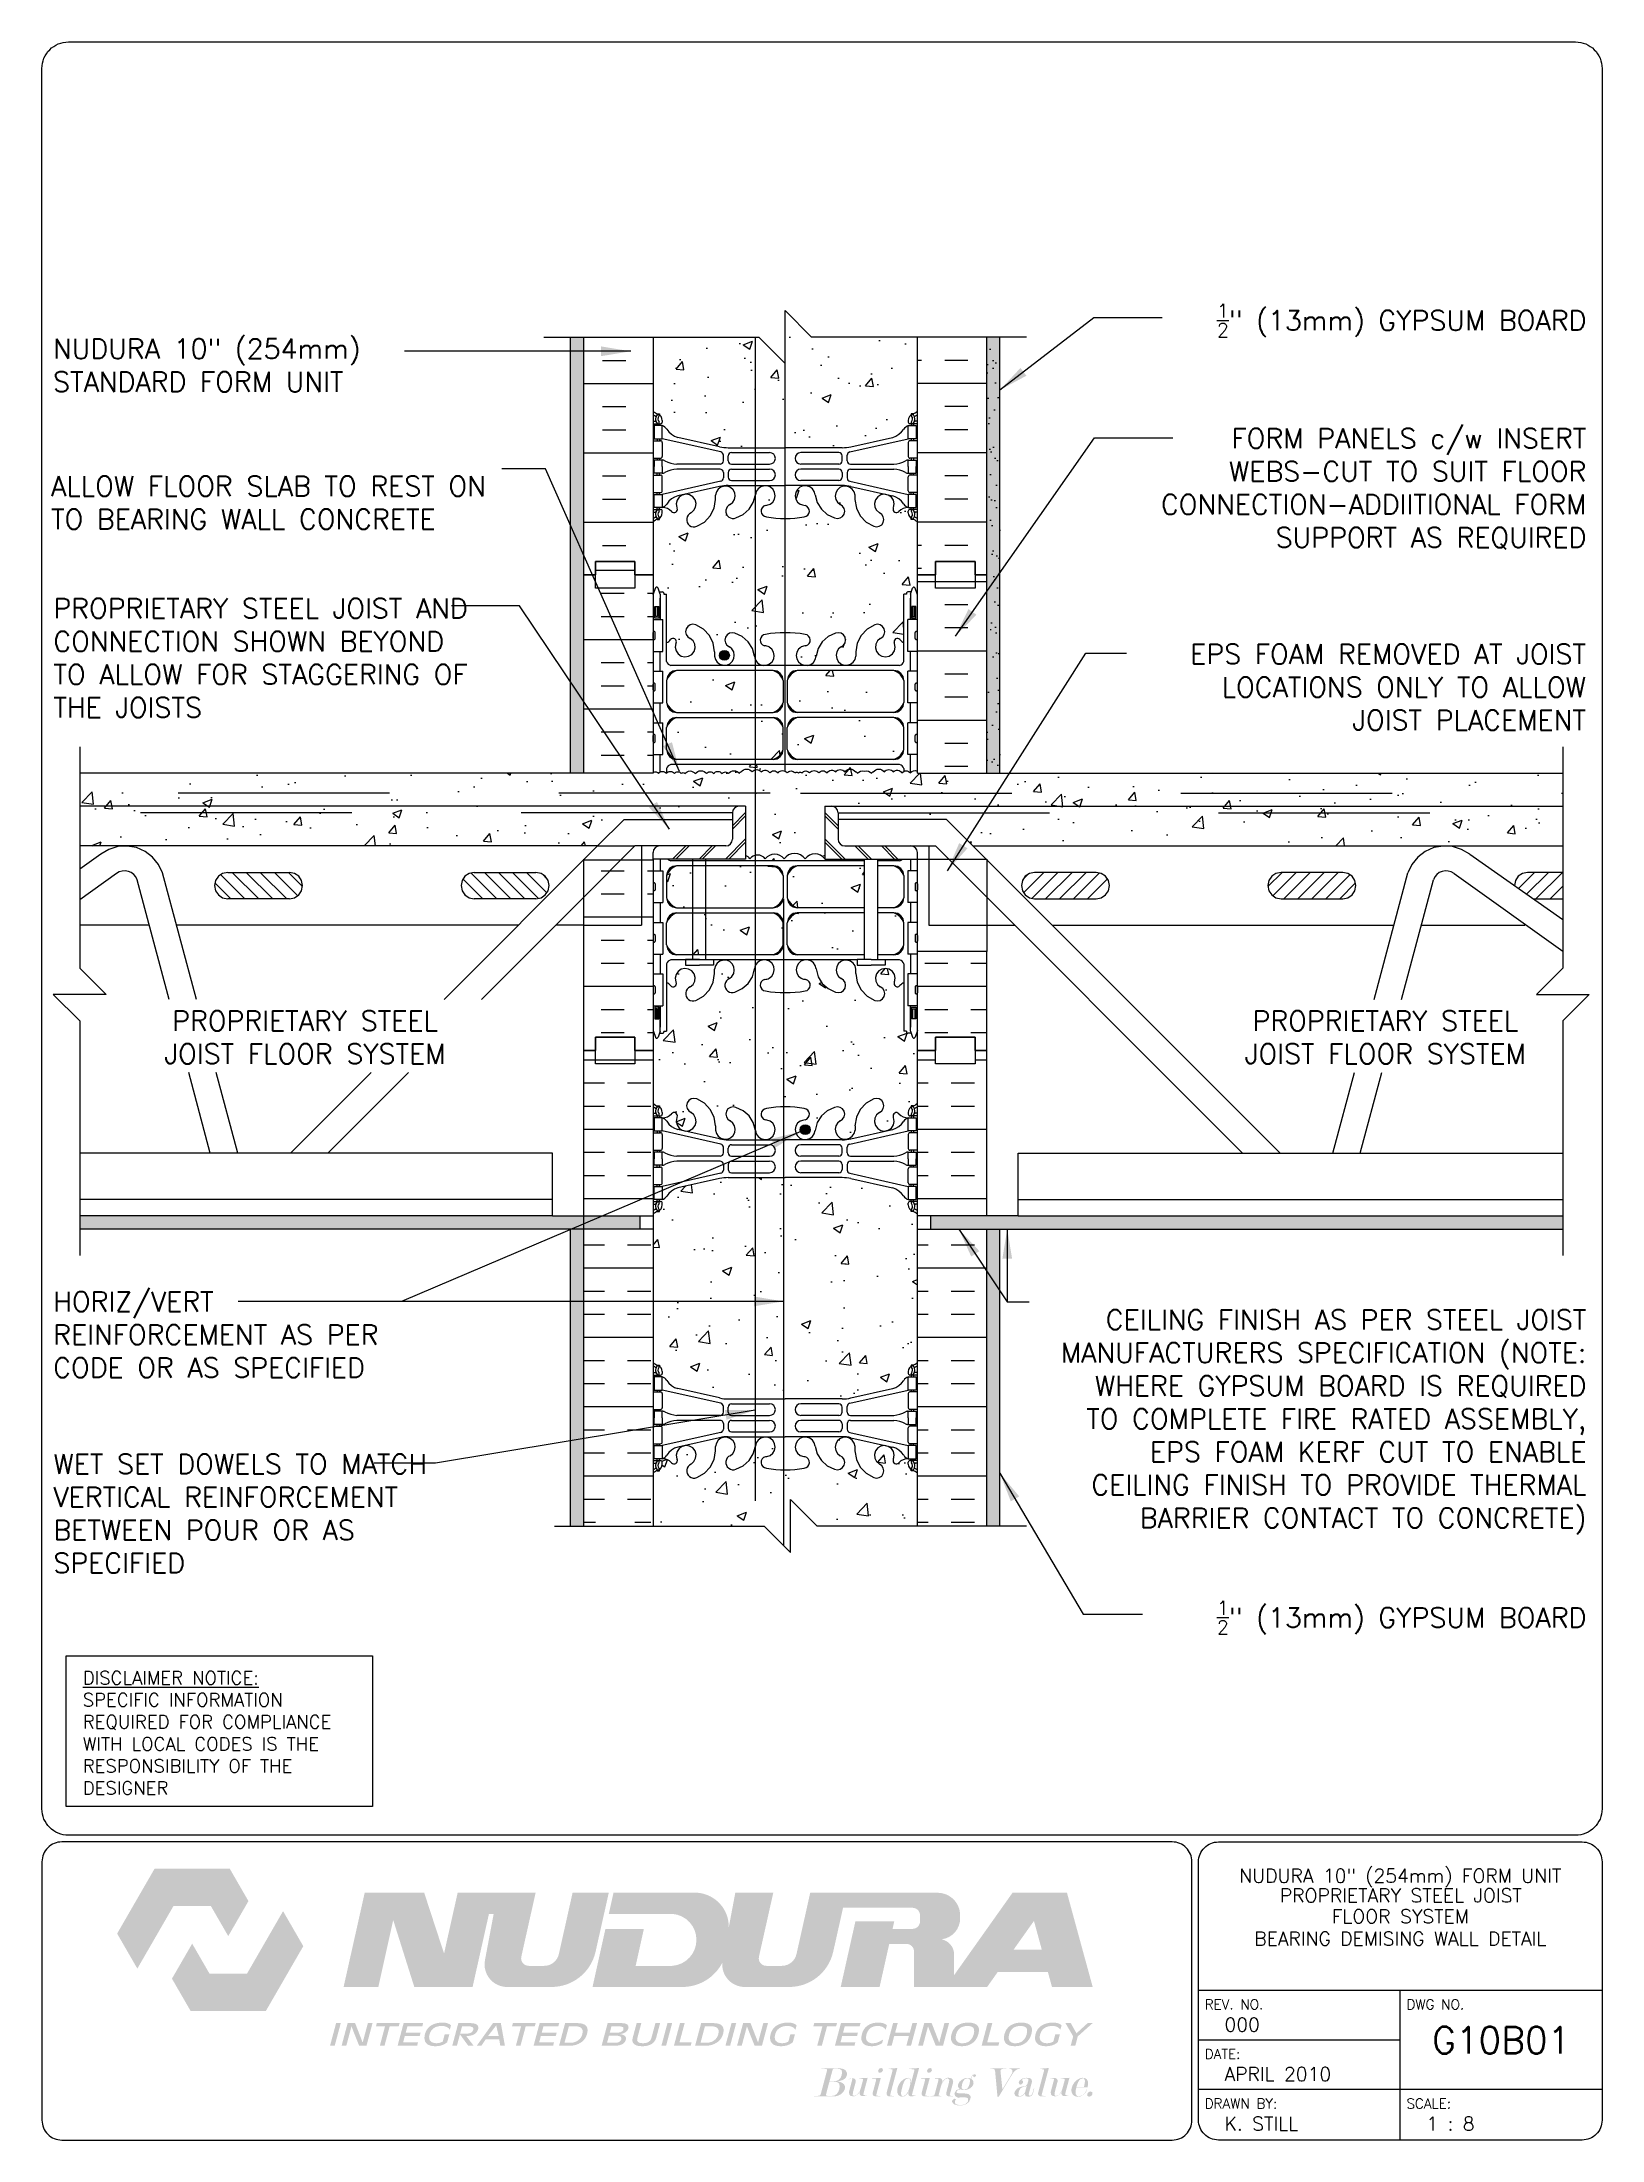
# Paper-space layout 'G10B01' of a CAD drawing. Header units: inches. Extents: x 0.42 to 7.8, y 0.49 to 10.41.
# The model-space entities are those that its viewports show. They can reach past a viewport. Long polylines and large blocks are cut down to what shows.
import ezdxf
from ezdxf.enums import TextEntityAlignment as Align

# ---------------------------------------------------------------- set-up
doc = ezdxf.new("R2010")
doc.units = ezdxf.units.IN
doc.header["$MEASUREMENT"] = 0
doc.linetypes.add('DASHED2', pattern=[0.375, 0.25, -0.125])
doc.linetypes.add('HIDDEN2', pattern=[0.1875, 0.125, -0.0625])
for name, color, linetype in [('HATCH', 12, 'Continuous'), ('Hidden2', 12, 'HIDDEN2'), ('line25', 2, 'Continuous'), ('LINE3', 3, 'Continuous'), ('LINE50', 5, 'Continuous'), ('LINE9', 9, 'Continuous'), ('LOGO', 7, 'Continuous'), ('TBK_LINE65', 3, 'Continuous'), ('TBK_TEXT', 4, 'Continuous'), ('TEXT', 4, 'Continuous'), ('Web_Edge', 9, 'Continuous')]:
    doc.layers.add(name, color=color, linetype=linetype)
doc.styles.add('DIM', font='romans.shx', dxfattribs={"width": 0.7})
doc.styles.add('ROMANS', font='romans.shx', dxfattribs={"height": 0.75})
doc.dimstyles.new('ext_12', dxfattribs={"dimscale": 12, "dimtxt": 0.09375, "dimasz": 0.09375, "dimexe": 0.09375, "dimexo": 0.0625, "dimgap": 0.0625, "dimtad": 1, "dimdec": 1, "dimzin": 3, "dimdsep": 46, "dimlunit": 4, "dimtxsty": 'DIM', "dimcen": 0.09, "dimdle": 0.09375, "dimclrt": 4, "dimadec": 0, "dimazin": 0, "dimtfac": 1, "dimtdec": 1, "dimtmove": 2, "dimatfit": 3, "dimfxl": 1, "dimfrac": 2, "dimtolj": 1, "dimtzin": 0, "dimarcsym": 0})
pattern_1 = [(50, (0, 0), (3.5863, -0.31376), [0.375, -4.125]), (355, (0, 0), (-0.693757, 3.76096), [0.3, -3.3]), (100.4514, (0.299, -0.026), (2.892544, 3.4472), [0.3187, -3.50571]), (46.1842, (0, 1), (5.336207, -0.827596), [0.5625, -6.1875]), (96.6356, (0.4447, 0.931), (4.67331, 4.87059), [0.47805, -5.25857]), (351.1842, (0, 1), (4.67331, 4.87059), [0.45, -4.95]), (21, (0.5, 0.75), (2.984535, -2.013094), [0.375, -4.125]), (326, (0.5, 0.75), (1.216577, 3.62575), [0.3, -3.3]), (71.4514, (0.7487, 0.5822), (4.201112, 1.612656), [0.3187, -3.50571]), (37.5, (0, 0), (0.0607993, 1.6644693), [0, -3.26, 0, -3.35, 0, -3.3125]), (7.5, (0, 0), (1.315348, 1.9720586), [0, -1.91, 0, -3.185, 0, -1.2625]), (327.5, (-1.115, 0), (2.669112, -0.1127744), [0, -1.25, 0, -3.9, 0, -5.175]), (317.5, (-1.615, 0), (2.915931, 0.500525), [0, -1.625, 0, -2.59, 0, -3.675])]

psp = doc.layouts.new('G10B01')

# ---------------------------------------------------------------- texts
at = {"layer": 'TBK_TEXT', "color": 7, "style": 'ROMANS'}
for s, p in [('REV. NO.', (5.9215, 1.107)), ('DWG NO.', (6.876, 1.107)), ('DATE:', (5.9215, 0.8726)), ('DRAWN BY:', (5.9215, 0.6382)), ('SCALE:', (6.876, 0.6382))]:
    psp.add_text(s, height=0.04688, dxfattribs=at).set_placement(p)
at = {"layer": 'TEXT', "insert": (0.6134, 2.7065), "char_height": 0.0625, "width": 1.41371, "attachment_point": 1, "style": 'ROMANS'}
psp.add_mtext('{\\Fromans.shx|c1;\\LDISCLAIMER NOTICE:\\l\\PSPECIFIC INFORMATION REQUIRED FOR COMPLIANCE WITH LOCAL CODES IS THE RESPONSIBILITY OF THE DESIGNER}', dxfattribs=at)

msp = doc.modelspace()

# ---------------------------------------------------------------- texts
at = {"layer": 'TEXT', "char_height": 0.75, "style": 'ROMANS'}
for s, insert, width, attachment_point in [('\\A1;{\\H0.7x;\\S1/2;}" (13mm) GYPSUM BOARD', (289.919, 223.715), 19.5775, 6), ('\\A1;NUDURA 10" (254mm) STANDARD FORM UNIT', (231.879, 222.018), 16.57727, 4), ('\\A1;FORM PANELS c/w INSERT WEBS-CUT TO SUIT FLOOR CONNECTION-ADDIITIONAL FORM SUPPORT AS REQUIRED', (289.919, 217.341), 19.5775, 6), ('ALLOW FLOOR SLAB TO REST ON TO BEARING WALL CONCRETE', (231.803, 216.818), 18.08617, 4), ('\\A1;PROPRIETARY STEEL JOIST AND CONNECTION SHOWN BEYOND TO ALLOW FOR STAGGERING OF THE JOISTS', (231.891, 210.943), 17.24537, 4), ('EPS FOAM REMOVED AT JOIST LOCATIONS ONLY TO ALLOW JOIST PLACEMENT', (289.902, 209.837), 18.08617, 6), ('PROPRIETARY STEEL \\PJOIST FLOOR SYSTEM', (241.42, 197.581), 19.5775, 2), ('PROPRIETARY STEEL \\PJOIST FLOOR SYSTEM', (282.312, 197.581), 19.5775, 2), ('HORIZ/VERT REINFORCEMENT AS PER CODE OR AS SPECIFIED', (231.887, 185.331), 15.30561, 4), ('CEILING FINISH AS PER STEEL JOIST MANUFACTURERS SPECIFICATION (NOTE: WHERE GYPSUM BOARD IS REQUIRED TO COMPLETE FIRE RATED ASSEMBLY, EPS FOAM KERF CUT TO ENABLE CEILING FINISH TO PROVIDE THERMAL BARRIER CONTACT TO CONCRETE)', (289.919, 182.021), 21.62157, 6), ('\\A1;WET SET DOWELS TO MATCH VERTICAL REINFORCEMENT BETWEEN POUR OR AS SPECIFIED', (231.891, 178.561), 15.5489, 4), ('\\A1;{\\H0.7x;\\S1/2;}" (13mm) GYPSUM BOARD', (289.919, 174.623), 19.5775, 6)]:
    msp.add_mtext(s, dxfattribs=dict(at, insert=insert, width=width, attachment_point=attachment_point))

# ---------------------------------------------------------------- blocks, each defined once
blk = doc.blocks.new('TITLEBLOCK-Tag')
at = {"style": 'ROMANS'}
for tag, height, p in [('TITLE_LINE_1', 0.065, (0.927, -0.1328)), ('TITLE_LINE_2', 0.065, (0.9294, -0.2258)), ('CENTRE-LINE-3', 0.065, (0.927, -0.3246)), ('TITLE_LINE_4', 0.065, (0.927, -0.4299)), ('TITLE_LINE_5', 0.065, (0.927, -0.526)), ('DWG', 0.125, (1.4043, -0.9102))]:
    blk.add_attdef(tag, text='', height=height, dxfattribs=at).set_placement(p, align=Align.MIDDLE_CENTER)
for tag, p in [('LATEST_REVISION', (0.0954, -0.8366)), ('REVISION_DATE', (0.0954, -1.071)), ('DRAWN_BY', (0.0954, -1.3053)), ('SCALE', (1.0499, -1.3053))]:
    blk.add_attdef(tag, text='', height=0.065, dxfattribs=at).set_placement(p, align=Align.MIDDLE_LEFT)

# ---------------------------------------------------------------- hatches: boundary and pattern name
at = {"layer": 'HATCH'}
h = msp.add_hatch(dxfattribs=at)
h.set_pattern_fill('AR-CONC', color=256, scale=0.5)
h.set_pattern_definition(pattern_1)
h.paths.add_polyline_path([(264.249, 219.932, -0.249069), (264.359, 220.139), (264.359, 220.181), (264.449, 220.181, 0.088416), (264.595, 220.278), (264.595, 223.086), (260.595, 223.086), (259.595, 224.086), (259.595, 222.086), (258.595, 223.086), (254.595, 223.086), (254.595, 220.278, 0.08841), (254.741, 220.181), (254.831, 220.181), (254.831, 220.139, -0.249069), (254.941, 219.932), (254.941, 219.865, -0.414214), (254.879, 219.802), (254.831, 219.802), (254.831, 219.732), (254.936, 219.732, -0.168672), (255.122, 219.583, 0.17445), (255.53, 219.287), (257.111, 218.934, 0.054974), (257.437, 218.898), (259.595, 218.898), (261.753, 218.898, 0.054974), (262.08, 218.934), (263.661, 219.287, 0.17445), (264.068, 219.583, -0.168672), (264.254, 219.732), (264.359, 219.732), (264.359, 219.802), (264.312, 219.802, -0.414214), (264.249, 219.865)])
h.paths.add_polyline_path([(264.595, 216.086, 0.088416), (264.449, 216.183), (264.359, 216.183), (264.359, 216.225, -0.249069), (264.249, 216.432), (264.249, 216.5, -0.414214), (264.312, 216.562), (264.359, 216.562), (264.359, 216.632), (264.254, 216.632, 0.231736), (263.897, 216.481, -0.8344), (263.685, 216.607), (263.697, 216.628, 2.155404), (263.158, 216.434, -1), (262.945, 215.923, -0.311223), (262.236, 216.939), (262.236, 217.104, 1.661382), (261.675, 216.751, -1), (261.462, 216.24, -0.30095), (260.725, 217.112, 1.661382), (260.164, 216.759, 0.055617), (260.344, 216.714, -0.843243), (260.309, 216.281, -0.047544), (259.595, 216.217, -0.047544), (258.882, 216.281, -0.843243), (258.847, 216.714, 0.055617), (259.027, 216.759, 1.661382), (258.465, 217.112, -0.30095), (257.729, 216.24, -1), (257.516, 216.751, 1.661382), (256.955, 217.104), (256.955, 216.939, -0.311223), (256.246, 215.923, -1), (256.032, 216.434, 2.155404), (255.494, 216.628), (255.506, 216.607, -0.834375), (255.294, 216.481, 0.23174), (254.936, 216.632), (254.831, 216.632), (254.831, 216.562), (254.879, 216.562, -0.414214), (254.941, 216.5), (254.941, 216.432, -0.249069), (254.831, 216.225), (254.831, 216.183), (254.741, 216.183, 0.08841), (254.595, 216.086), (254.595, 213.327), (254.68, 213.587, -0.6), (254.78, 213.587), (254.829, 213.437), (254.955, 213.437, -0.414214), (255.005, 213.387), (255.005, 213.357), (255.105, 213.357), (255.105, 211.52, 0.108933), (255.258, 211.633, -0.8344), (255.47, 211.508), (255.458, 211.486, 2.155404), (255.996, 211.681, -1), (256.21, 212.192, -0.311223), (256.919, 211.176), (256.919, 211.011, 1.661382), (257.48, 211.364, -1), (257.693, 211.875, -0.30095), (258.429, 211.002, 1.661382), (258.991, 211.355, 0.055617), (258.811, 211.401, -0.843243), (258.846, 211.833, -0.049932), (259.595, 211.898, -0.049932), (260.345, 211.833, -0.843243), (260.38, 211.401, 0.055617), (260.2, 211.355, 1.661382), (260.761, 211.002, -0.30095), (261.498, 211.875, -1), (261.711, 211.364, 1.661382), (262.272, 211.011), (262.272, 211.176, -0.311223), (262.981, 212.192, -1), (263.194, 211.681, 2.155404), (263.733, 211.486), (263.721, 211.508, -0.834375), (263.933, 211.633, 0.10894), (264.085, 211.52), (264.085, 213.357), (264.185, 213.357), (264.185, 213.387, -0.414214), (264.235, 213.437), (264.361, 213.437), (264.41, 213.587, -0.6), (264.51, 213.587), (264.595, 213.327), (264.595, 214.086)])
h.paths.add_polyline_path([(263.924, 206.908), (255.267, 206.908, 0.268156), (255.105, 206.76), (255.105, 206.586, -0.465708), (255.398, 206.571, -0.520567), (255.658, 206.563, -0.520567), (255.801, 206.563, -0.520567), (256.188, 206.563, -0.520567), (256.614, 206.563, -0.520567), (256.883, 206.563, -0.520567), (257.206, 206.563, -0.520567), (257.451, 206.563, -0.520567), (257.862, 206.563, -0.520567), (257.925, 206.626, -0.520567), (258.344, 206.626, -0.520567), (258.683, 206.626, -0.520567), (259.007, 206.587, -0.520567), (259.323, 206.587, -0.520567), (259.67, 206.587, -0.520567), (259.962, 206.587, -0.542707), (260.094, 206.577, -0.542707), (260.226, 206.587, -0.520567), (260.518, 206.587, -0.520567), (260.865, 206.587, -0.520567), (261.181, 206.587, -0.520567), (261.505, 206.626, -0.520567), (261.844, 206.626, -0.520567), (262.263, 206.626, -0.520567), (262.326, 206.563, -0.314132), (262.595, 206.662, -0.314132), (262.865, 206.563, -0.520567), (262.928, 206.626, -0.520567), (263.346, 206.626, -0.520567), (263.686, 206.626, -0.520567), (264.01, 206.587, -0.130594), (264.085, 206.65), (264.085, 206.76, 0.268138)])
h.paths.add_polyline_path([(259.519, 209.252), (259.519, 210.093, 0.225652), (259.144, 210.468), (255.48, 210.468, 0.225652), (255.105, 210.093), (255.105, 209.252, 0.225652), (255.48, 208.877), (259.144, 208.877, 0.225652)])
h.paths.add_polyline_path([(259.519, 208.311, 0.225652), (259.144, 208.686), (255.48, 208.686, 0.225652), (255.105, 208.311), (255.105, 207.47, 0.225652), (255.48, 207.095), (259.144, 207.095, 0.225652), (259.519, 207.47)])
h.paths.add_polyline_path([(264.085, 208.311, 0.225652), (263.71, 208.686), (260.047, 208.686, 0.225652), (259.672, 208.311), (259.672, 207.47, 0.225652), (260.047, 207.095), (263.71, 207.095, 0.225652), (264.085, 207.47)])
h.paths.add_polyline_path([(264.085, 210.093, 0.225652), (263.71, 210.468), (260.047, 210.468, 0.225652), (259.672, 210.093), (259.672, 209.252, 0.225652), (260.047, 208.877), (263.71, 208.877, 0.225652), (264.085, 209.252)])
h.paths.add_polyline_path([(259.519, 200.92, 0.225652), (259.144, 201.295), (256.595, 201.295), (256.595, 199.704), (259.144, 199.704, 0.225652), (259.519, 200.079)])
h.paths.add_polyline_path([(259.519, 201.861), (259.519, 202.702, 0.225652), (259.144, 203.077), (256.595, 203.077), (256.595, 201.486), (259.144, 201.486, 0.225652)])
h.paths.add_polyline_path([(262.595, 203.077), (260.047, 203.077, 0.225652), (259.672, 202.702), (259.672, 201.861, 0.225652), (260.047, 201.486), (262.595, 201.486)])
h.paths.add_polyline_path([(262.595, 201.295), (260.047, 201.295, 0.225652), (259.672, 200.92), (259.672, 200.079, 0.225652), (260.047, 199.704), (262.595, 199.704)])
h.paths.add_polyline_path([(264.085, 200.92, 0.225652), (263.71, 201.295), (263.095, 201.295), (263.095, 199.704), (263.71, 199.704, 0.225652), (264.085, 200.079)])
h.paths.add_polyline_path([(264.085, 202.702, 0.225652), (263.71, 203.077), (263.095, 203.077), (263.095, 201.486), (263.71, 201.486, 0.225652), (264.085, 201.861)])
h.paths.add_polyline_path([(256.095, 201.295), (255.48, 201.295, 0.225652), (255.105, 200.92), (255.105, 200.079, 0.225652), (255.48, 199.704), (256.095, 199.704)])
h.paths.add_polyline_path([(256.595, 201.295), (256.095, 201.295), (256.095, 199.704), (256.595, 199.704)])
h.paths.add_polyline_path([(256.595, 203.077), (256.095, 203.077), (256.095, 201.486), (256.595, 201.486)])
h.paths.add_polyline_path([(256.095, 203.077), (255.48, 203.077, 0.225652), (255.105, 202.702), (255.105, 201.861, 0.225652), (255.48, 201.486), (256.095, 201.486)])
h.paths.add_polyline_path([(264.595, 196.086), (264.595, 196.845), (264.51, 196.585, -0.6), (264.41, 196.585), (264.361, 196.735), (264.235, 196.735, -0.414214), (264.185, 196.785), (264.185, 196.815), (264.085, 196.815), (264.085, 198.652, 0.108935), (263.933, 198.539, -0.8344), (263.721, 198.664), (263.733, 198.686, 2.155404), (263.194, 198.491, -1), (262.981, 197.98, -0.311223), (262.272, 198.996), (262.272, 199.161, 1.661382), (261.711, 198.808, -1), (261.498, 198.297, -0.30095), (260.761, 199.17, 1.661382), (260.2, 198.817, 0.055617), (260.38, 198.771, -0.843243), (260.345, 198.339, -0.049932), (259.595, 198.275, -0.049932), (258.846, 198.339, -0.843243), (258.811, 198.771, 0.055617), (258.991, 198.817, 1.661382), (258.429, 199.17, -0.30095), (257.693, 198.297, -1), (257.48, 198.808, 1.661382), (256.919, 199.161), (256.919, 198.996, -0.311223), (256.21, 197.98, -1), (255.996, 198.491, 2.155404), (255.458, 198.686), (255.47, 198.664, -0.834375), (255.258, 198.539, 0.108938), (255.105, 198.652), (255.105, 196.815), (255.005, 196.815), (255.005, 196.785, -0.414214), (254.955, 196.735), (254.829, 196.735), (254.78, 196.585, -0.6), (254.68, 196.585), (254.595, 196.845), (254.595, 196.086), (254.595, 194.086, 0.08841), (254.741, 193.989), (254.831, 193.989), (254.831, 193.947, -0.249069), (254.941, 193.74), (254.941, 193.672, -0.414214), (254.879, 193.61), (254.831, 193.61), (254.831, 193.54), (254.936, 193.54, 0.231736), (255.294, 193.691, -0.8344), (255.506, 193.565), (255.494, 193.544, 2.155404), (256.032, 193.738, -1), (256.246, 194.25, -0.311223), (256.955, 193.234), (256.955, 193.069, 1.661382), (257.516, 193.421, -1), (257.729, 193.932, -0.30095), (258.465, 193.06, 1.661382), (259.027, 193.413, 0.055617), (258.847, 193.458, -0.843243), (258.882, 193.891, -0.047544), (259.595, 193.956, -0.047544), (260.309, 193.891, -0.843243), (260.344, 193.458, 0.055617), (260.164, 193.413, 1.661382), (260.725, 193.06, -0.30095), (261.462, 193.932, -1), (261.675, 193.421, 1.661382), (262.236, 193.069), (262.236, 193.234, -0.311223), (262.945, 194.25, -1), (263.158, 193.738, 2.155404), (263.697, 193.544), (263.685, 193.565, -0.834375), (263.897, 193.691, 0.23174), (264.254, 193.54), (264.359, 193.54), (264.359, 193.61), (264.312, 193.61, -0.414214), (264.249, 193.672), (264.249, 193.74, -0.249069), (264.359, 193.947), (264.359, 193.989), (264.449, 193.989, 0.088416), (264.595, 194.086)])
h.paths.add_polyline_path([(264.595, 189.894, 0.088416), (264.449, 189.991), (264.359, 189.991), (264.359, 190.033, -0.249069), (264.249, 190.24), (264.249, 190.307, -0.414214), (264.312, 190.37), (264.359, 190.37), (264.359, 190.44), (264.254, 190.44, -0.155529), (264.079, 190.574, 0.180914), (263.661, 190.885), (262.08, 191.238, 0.054974), (261.753, 191.274), (259.595, 191.274), (257.437, 191.274, 0.054974), (257.111, 191.238), (255.53, 190.885, 0.180914), (255.112, 190.574, -0.155529), (254.936, 190.44), (254.831, 190.44), (254.831, 190.37), (254.879, 190.37, -0.414214), (254.941, 190.307), (254.941, 190.24, -0.249069), (254.831, 190.033), (254.831, 189.991), (254.741, 189.991, 0.08841), (254.595, 189.894), (254.595, 184.278, 0.08841), (254.741, 184.181), (254.831, 184.181), (254.831, 184.139, -0.249069), (254.941, 183.932), (254.941, 183.865, -0.414214), (254.879, 183.802), (254.831, 183.802), (254.831, 183.732), (254.936, 183.732, -0.155529), (255.112, 183.598, 0.180914), (255.53, 183.287), (257.111, 182.934, 0.054974), (257.437, 182.898), (259.595, 182.898), (261.753, 182.898, 0.054974), (262.08, 182.934), (263.661, 183.287, 0.180914), (264.079, 183.598, -0.155529), (264.254, 183.732), (264.359, 183.732), (264.359, 183.802), (264.312, 183.802, -0.414214), (264.249, 183.865), (264.249, 183.932, -0.249069), (264.359, 184.139), (264.359, 184.181), (264.449, 184.181, 0.088416), (264.595, 184.278)])
h.paths.add_polyline_path([(264.595, 180.086, 0.088416), (264.449, 180.183), (264.359, 180.183), (264.359, 180.225, -0.249069), (264.249, 180.432), (264.249, 180.5, -0.414214), (264.312, 180.562), (264.359, 180.562), (264.359, 180.632), (264.254, 180.632, 0.231736), (263.897, 180.481, -0.8344), (263.685, 180.607), (263.697, 180.628, 2.155404), (263.158, 180.434, -1), (262.945, 179.923, -0.311223), (262.236, 180.939), (262.236, 181.104, 1.661382), (261.675, 180.751, -1), (261.462, 180.24, -0.30095), (260.725, 181.112, 1.661382), (260.164, 180.759, 0.055617), (260.344, 180.714, -0.843243), (260.309, 180.281, -0.047544), (259.595, 180.217, -0.047544), (258.882, 180.281, -0.843243), (258.847, 180.714, 0.055617), (259.027, 180.759, 1.661382), (258.465, 181.112, -0.30095), (257.729, 180.24, -1), (257.516, 180.751, 1.661382), (256.955, 181.104), (256.955, 180.939, -0.311223), (256.246, 179.923, -1), (256.032, 180.434, 2.155404), (255.494, 180.628), (255.506, 180.607, -0.834375), (255.294, 180.481, 0.23174), (254.936, 180.632), (254.831, 180.632), (254.831, 180.562), (254.879, 180.562, -0.414214), (254.941, 180.5), (254.941, 180.432, -0.249069), (254.831, 180.225), (254.831, 180.183), (254.741, 180.183, 0.08841), (254.595, 180.086), (254.595, 178.086), (258.799, 178.086), (259.799, 177.086), (259.799, 179.086), (260.799, 178.086), (264.595, 178.086)])
h = msp.add_hatch(dxfattribs=at)
h.set_pattern_fill('AR-SAND', color=256, scale=0.25, style=0)
h.set_pattern_definition([(142.5, (251.57373, 213.00295), (0.0157483, 0.481706), [0, -0.38, 0, -0.425, 0, -0.40625]), (172.5, (251.5737, 213.00295), (-0.442444, 0.705537), [0, -0.205, 0, -0.3425, 0, -0.13125]), (212.5, (251.88123, 213.00295), (-0.7785355, 0.0014148), [0, -0.125, 0, -0.45, 0, -0.5875]), (222.5, (251.8812, 213.00295), (-0.751532, 0.219419), [0, -0.0625, 0, -0.295, 0, -0.3375])])
h.paths.add_polyline_path([(251.47, 223.086), (251.97, 223.086), (251.97, 214.086), (251.97, 206.577), (251.47, 206.577)])
h.paths.add_polyline_path([(251.47, 189.327), (251.97, 189.327), (251.97, 178.086), (251.47, 178.086)])
h.paths.add_polyline_path([(232.89, 189.827), (232.89, 189.327), (254.095, 189.327), (254.095, 189.827)])
h = msp.add_hatch(dxfattribs=at)
h.set_pattern_fill('AR-SAND', color=256, scale=0.25, style=0)
h.set_pattern_definition([(37.5, (267.61703, 213.00295), (-0.0157483, 0.481706), [0, -0.38, 0, -0.425, 0, -0.40625]), (7.5, (267.617, 213.00295), (0.442444, 0.705537), [0, -0.205, 0, -0.3425, 0, -0.13125]), (327.5, (267.30953, 213.00295), (0.7785355, 0.0014148), [0, -0.125, 0, -0.45, 0, -0.5875]), (317.5, (267.3095, 213.00295), (0.751532, 0.219419), [0, -0.0625, 0, -0.295, 0, -0.3375])])
h.paths.add_polyline_path([(267.72, 223.086), (267.22, 223.086), (267.22, 214.086), (267.22, 206.577), (267.72, 206.577)])
h.paths.add_polyline_path([(267.72, 189.327), (267.22, 189.327), (267.22, 178.086), (267.72, 178.086)])
h.paths.add_polyline_path([(289.025, 189.327), (289.025, 189.827), (265.095, 189.827), (265.095, 189.327)])
h = msp.add_hatch(dxfattribs=at)
h.set_pattern_fill('AR-SAND', color=256, scale=0.5, style=0)
h.set_pattern_definition([(37.5, (148.111, 8.8535), (-0.0314967, 0.963412), [0, -0.76, 0, -0.85, 0, -0.8125]), (7.5, (148.111, 8.8535), (0.8848884, 1.411073), [0, -0.41, 0, -0.685, 0, -0.2625]), (327.5, (147.496, 8.8535), (1.557071, 0.0028295), [0, -0.25, 0, -0.9, 0, -1.175]), (317.5, (147.496, 8.8535), (1.503063, 0.438838), [0, -0.125, 0, -0.59, 0, -0.675])])
h.paths.add_polyline_path([(267.72, 208.874), (267.22, 208.627), (267.22, 206.577), (267.72, 206.577)])
h.paths.add_polyline_path([(267.72, 213.723), (267.22, 213.476), (267.22, 208.627), (267.72, 208.874)])
h.paths.add_polyline_path([(267.72, 215.388), (267.22, 215.388), (267.22, 214.086), (267.22, 213.476), (267.72, 213.723)])
h.paths.add_polyline_path([(267.72, 223.086), (267.22, 223.086), (267.22, 215.388), (267.72, 215.388)])
h = msp.add_hatch(dxfattribs=at)
h.set_pattern_fill('INSUL', color=256, scale=7, style=0)
h.set_pattern_definition([(0, (266.6242, 198.5118), (0, 2.625), []), (0, (266.6242, 199.3868), (0, 2.625), [0.875, -0.875]), (0, (266.6242, 200.2618), (0, 2.625), [0.875, -0.875])])
h.paths.add_polyline_path([(267.22, 199.827), (264.595, 199.827), (264.595, 196.086), (265.283, 196.086), (265.283, 196.586), (266.783, 196.586), (266.783, 196.086), (267.22, 196.086)])
h.paths.add_polyline_path([(254.595, 203.327), (251.97, 203.327), (251.97, 196.086), (252.408, 196.086), (252.408, 196.586), (253.908, 196.586), (253.908, 196.086), (254.595, 196.086)])
h.paths.add_polyline_path([(251.97, 206.577), (254.595, 206.577), (254.595, 214.086), (253.908, 214.086), (253.908, 214.586), (252.408, 214.586), (252.408, 214.086), (251.97, 214.086)])
h = msp.add_hatch(dxfattribs=at)
h.set_pattern_fill('AR-CONC', color=256, scale=0.5)
h.set_pattern_definition(pattern_1)
h.paths.add_polyline_path([(261.095, 205.327), (261.345, 205.327), (289.025, 205.327), (289.025, 206.577), (264.595, 206.577), (264.595, 206.654, 0.373598), (264.326, 206.587, 0.520567), (264.01, 206.587, 0.520567), (263.686, 206.626, 0.520567), (263.346, 206.626, 0.520567), (262.928, 206.626, 0.520567), (262.865, 206.563, 0.314132), (262.595, 206.662, 0.314132), (262.326, 206.563, 0.520567), (262.263, 206.626, 0.520567), (261.844, 206.626, 0.520567), (261.505, 206.626, 0.520567), (261.181, 206.587, 0.520567), (260.865, 206.587, 0.520567), (260.518, 206.587, 0.520567), (260.226, 206.587, 0.542707), (260.094, 206.577, 0.542707), (259.962, 206.587, 0.520567), (259.67, 206.587, 0.520567), (259.323, 206.587, 0.520567), (259.007, 206.587, 0.520567), (258.683, 206.626, 0.520567), (258.344, 206.626, 0.520567), (257.925, 206.626, 0.520567), (257.862, 206.563, 0.520567), (257.451, 206.563, 0.520567), (257.206, 206.563, 0.520567), (256.883, 206.563, 0.520567), (256.614, 206.563, 0.520567), (256.188, 206.563, 0.520567), (255.801, 206.563, 0.520567), (255.658, 206.563, 0.520567), (255.398, 206.571, 0.486686), (255.097, 206.577, 0.486686), (254.796, 206.571, 0.366343), (254.595, 206.617), (254.595, 206.577), (232.89, 206.577), (232.89, 205.327), (257.845, 205.327), (258.095, 205.327), (258.095, 203.468, -0.133665), (258.258, 203.332, -0.520567), (258.839, 203.332, -0.520567), (259.549, 203.332, -0.520567), (260.351, 203.332, -0.515396), (261.095, 203.338)])
h.paths.add_polyline_path([(289.025, 205.077), (261.595, 205.077), (261.595, 204.827), (265.697, 204.827), (266.697, 203.827), (289.025, 203.827)], flags=17)
h.paths.add_polyline_path([(289.025, 205.327), (261.345, 205.327, -0.414214), (261.595, 205.077), (289.025, 205.077)], flags=17)
h.paths.add_polyline_path([(253.494, 204.827), (257.595, 204.827), (257.595, 205.077), (232.89, 205.077), (232.89, 203.827), (252.494, 203.827)], flags=17)
h.paths.add_polyline_path([(257.845, 205.327), (232.89, 205.327), (232.89, 205.077), (257.595, 205.077, -0.414214)], flags=17)
h = msp.add_hatch(dxfattribs=at)
h.set_pattern_fill('AR-CONC', color=256, scale=0.5)
h.set_pattern_definition(pattern_1)
h.paths.add_polyline_path([(259.549, 203.332, 0.520567), (258.839, 203.332, 0.520567), (258.258, 203.332, 0.133665), (258.095, 203.468), (258.095, 203.327), (256.595, 203.327), (256.595, 203.264), (262.595, 203.264), (262.595, 203.327), (261.095, 203.327), (261.095, 203.338, 0.515396), (260.351, 203.332, 0.520567)])
h = msp.add_hatch(dxfattribs=at)
h.set_pattern_fill('ANSI31', color=256, scale=3, style=0)
h.set_pattern_definition([(135, (239.94855, 202.0732), (0.265165, 0.265165), [])])
h.paths.add_polyline_path([(238.495, 202.826), (240.827, 202.826, -1), (240.827, 201.827), (238.495, 201.827, -1)])
h.paths.add_polyline_path([(247.826, 202.826), (250.158, 202.826, -1), (250.158, 201.827), (247.826, 201.827, -1)])
h = msp.add_hatch(dxfattribs=at)
h.set_pattern_fill('ANSI31', color=256, scale=3, style=0)
h.set_pattern_definition([(45, (279.2422, 202.0732), (-0.265165, 0.265165), [])])
h.paths.add_polyline_path([(280.696, 202.826), (278.364, 202.826, 1), (278.364, 201.827), (280.696, 201.827, 1)])
h.paths.add_polyline_path([(271.364, 202.826), (269.033, 202.826, 1), (269.033, 201.827), (271.364, 201.827, 1)])
edge = h.paths.add_edge_path()
edge.add_line((289.025, 201.827), (289.025, 202.826))
edge.add_line((289.025, 202.826), (287.695, 202.826))
edge.add_arc((287.695, 202.327), 0.5, 90, 179.95076)
edge.add_line((287.195, 202.327), (287.91, 201.827))
edge.add_line((287.91, 201.827), (289.025, 201.827))
h = msp.add_hatch(dxfattribs=at)
h.set_pattern_fill('INSUL', color=256, scale=7, style=0)
h.set_pattern_definition([(0, (265.8769, 193.1055), (0, 2.625), []), (0, (265.8769, 193.9805), (0, 2.625), [0.875, -0.875]), (0, (265.8769, 194.8555), (0, 2.625), [0.875, -0.875])])
h.paths.add_polyline_path([(267.22, 196.086), (266.783, 196.086), (266.783, 195.586), (265.283, 195.586), (265.283, 196.086), (264.595, 196.086), (264.595, 189.827), (267.22, 189.827)], flags=0)
h.paths.add_polyline_path([(267.22, 196.086), (266.783, 196.086), (266.783, 195.586), (265.283, 195.586), (265.283, 196.086), (264.595, 196.086), (264.595, 189.827), (267.22, 189.827)], flags=17)
h.paths.add_polyline_path([(267.22, 196.086), (266.783, 196.086), (266.783, 195.586), (265.283, 195.586), (265.283, 196.086), (264.595, 196.086), (264.595, 189.827), (267.22, 189.827)], flags=17)
h.paths.add_polyline_path([(267.22, 189.327), (264.595, 189.327), (264.595, 178.086), (267.22, 178.086)])
h.paths.add_polyline_path([(251.97, 189.827), (254.595, 189.827), (254.595, 196.086), (253.908, 196.086), (253.908, 196.586), (252.408, 196.586), (252.408, 196.086), (251.97, 196.086)])
h.paths.add_polyline_path([(254.595, 189.327), (251.97, 189.327), (251.97, 178.086), (252.408, 178.086), (252.408, 178.586), (253.908, 178.586), (253.908, 178.086), (254.595, 178.086)])
at = {"layer": 'LINE3'}
for points in [[(257.105, 211.039, 1), (257.48, 211.039, 1)], [(260.164, 193.088, 1), (260.539, 193.088, 1)]]:
    msp.add_hatch(color=256, dxfattribs=at).paths.add_polyline_path(points)

# ---------------------------------------------------------------- linework, layer by layer
at = {"layer": 'HATCH'}
for p, q in [((252.684, 223.077), (253.559, 223.077)), ((264.757, 223.077), (264.595, 223.077)), ((266.507, 223.077), (265.632, 223.077)), ((252.684, 222.202), (253.559, 222.202)), ((264.757, 222.202), (264.595, 222.202)), ((266.507, 222.202), (265.632, 222.202)), ((251.97, 221.327), (254.595, 221.327)), ((267.22, 221.327), (264.595, 221.327)), ((252.684, 220.452), (253.559, 220.452)), ((266.507, 220.452), (265.632, 220.452)), ((252.684, 219.577), (253.559, 219.577)), ((266.507, 219.577), (265.632, 219.577)), ((251.97, 218.702), (254.595, 218.702)), ((267.22, 218.702), (264.595, 218.702)), ((252.684, 217.827), (253.559, 217.827)), ((266.507, 217.827), (265.632, 217.827)), ((252.684, 216.952), (253.559, 216.952)), ((266.507, 216.952), (265.632, 216.952)), ((251.97, 216.077), (254.595, 216.077)), ((267.22, 216.077), (264.595, 216.077)), ((252.684, 215.202), (253.559, 215.202)), ((264.757, 215.202), (264.595, 215.202)), ((266.507, 215.202), (265.632, 215.202)), ((264.757, 214.327), (264.595, 214.327)), ((267.22, 213.827), (264.595, 213.827)), ((266.507, 212.952), (265.632, 212.952)), ((266.507, 212.077), (265.632, 212.077)), ((267.22, 211.202), (264.595, 211.202)), ((266.507, 210.327), (265.632, 210.327)), ((266.507, 209.452), (265.632, 209.452)), ((267.22, 208.577), (264.595, 208.577)), ((266.507, 207.702), (265.632, 207.702)), ((266.507, 206.827), (265.632, 206.827)), ((261.095, 205.091), (261.595, 204.591)), ((261.095, 204.966), (261.595, 204.466)), ((261.095, 204.091), (261.859, 203.327)), ((261.095, 203.966), (261.734, 203.327)), ((262.234, 203.827), (262.734, 203.327)), ((262.359, 203.827), (262.859, 203.327)), ((263.234, 203.827), (263.734, 203.327)), ((263.359, 203.827), (263.859, 203.327))]:
    msp.add_line(p, q, dxfattribs=at)
for points in [[(254.595, 206.617, -0.366343), (254.796, 206.571, -0.486686), (255.097, 206.577, -0.486686), (255.398, 206.571, -0.520567), (255.658, 206.563, -0.520567), (255.801, 206.563, -0.520567), (256.188, 206.563, -0.520567), (256.614, 206.563, -0.520567), (256.883, 206.563, -0.520567), (257.206, 206.563, -0.520567), (257.451, 206.563, -0.520567), (257.862, 206.563, -0.520567), (257.925, 206.626, -0.520567), (258.344, 206.626, -0.520567), (258.683, 206.626, -0.520567), (259.007, 206.587, -0.520567), (259.323, 206.587, -0.520567), (259.67, 206.587, -0.520567), (259.962, 206.587, -0.542707), (260.094, 206.577, -0.542707), (260.226, 206.587, -0.520567), (260.518, 206.587, -0.520567), (260.865, 206.587, -0.520567), (261.181, 206.587, -0.520567), (261.505, 206.626, -0.520567), (261.844, 206.626, -0.520567), (262.263, 206.626, -0.520567), (262.326, 206.563, -0.314132), (262.595, 206.662, -0.314132), (262.865, 206.563, -0.520567), (262.928, 206.626, -0.520567), (263.346, 206.626, -0.520567), (263.686, 206.626, -0.520567), (264.01, 206.587, -0.520567), (264.326, 206.587, -0.373598), (264.595, 206.654)], [(261.095, 203.338, 0.515396), (260.351, 203.332, 0.520567), (259.549, 203.332, 0.520567), (258.839, 203.332, 0.520567), (258.258, 203.332, 0.133665), (258.095, 203.468, 0.133665)]]:
    msp.add_lwpolyline(points, format="xyb", dxfattribs=at)
at = {"layer": 'Hidden2', "linetype": 'HIDDEN2'}
for p, q in [((259.02, 205.827), (232.89, 205.827)), ((260.171, 205.827), (289.025, 205.827)), ((257.595, 205.077), (232.89, 205.077)), ((261.595, 205.077), (289.025, 205.077))]:
    msp.add_line(p, q, dxfattribs=at)
at = {"layer": 'Hidden2'}
for p, q in [((258.095, 205.091), (257.595, 204.591)), ((257.595, 205.077), (257.595, 204.077)), ((258.095, 204.966), (257.595, 204.466)), ((258.095, 205.327), (257.845, 205.327)), ((258.095, 205.327), (258.095, 203.327)), ((252.494, 203.827), (253.494, 204.827)), ((253.494, 204.827), (257.595, 204.827)), ((258.095, 204.091), (257.331, 203.327)), ((253.908, 203.827), (251.97, 201.889)), ((254.845, 203.827), (253.908, 203.827)), ((254.158, 203.827), (254.158, 200.827)), ((254.595, 203.327), (254.595, 203.577)), ((258.095, 203.327), (254.595, 203.327)), ((257.345, 203.827), (254.845, 203.827)), ((255.831, 203.827), (255.331, 203.327)), ((255.956, 203.827), (255.456, 203.327)), ((256.095, 199.534), (256.095, 203.327)), ((256.831, 203.827), (256.331, 203.327)), ((256.956, 203.827), (256.456, 203.327)), ((256.595, 199.534), (256.595, 203.327)), ((258.095, 203.966), (257.456, 203.327)), ((264.595, 199.827), (264.595, 203.327)), ((264.595, 203.327), (267.22, 203.327)), ((267.22, 203.327), (267.22, 199.827)), ((251.97, 200.827), (254.158, 200.827))]:
    msp.add_line(p, q, dxfattribs=at)
for points in [[(256.345, 199.534), (255.817, 199.534), (255.817, 199.308), (256.076, 199.308)], [(256.076, 199.308), (256.345, 199.308)], [(256.345, 199.534), (256.874, 199.534), (256.874, 199.308), (256.345, 199.308)]]:
    msp.add_lwpolyline(points, dxfattribs=at)
for centre, start, end in [((257.845, 205.077), 90, 180), ((257.345, 204.077), 270, 0), ((254.845, 203.577), 90, 180)]:
    msp.add_arc(centre, 0.25, start, end, dxfattribs=at)
at = {"layer": 'line25'}
for p, q in [((254.595, 223.086), (254.595, 206.577)), ((264.595, 214.086), (264.595, 223.086)), ((264.595, 206.577), (264.595, 214.086)), ((254.595, 212.391), (254.96, 212.391)), ((254.96, 211.191), (254.96, 212.391)), ((264.595, 212.391), (264.23, 212.391)), ((264.23, 211.191), (264.23, 212.391)), ((254.595, 211.191), (254.96, 211.191)), ((254.595, 210.441), (254.96, 210.441)), ((254.96, 209.241), (254.96, 210.441)), ((264.595, 211.191), (264.23, 211.191)), ((264.595, 210.441), (264.23, 210.441)), ((264.23, 209.241), (264.23, 210.441)), ((254.595, 209.241), (254.96, 209.241)), ((264.595, 209.241), (264.23, 209.241)), ((254.595, 208.491), (254.96, 208.491)), ((254.96, 207.291), (254.96, 208.491)), ((264.595, 208.491), (264.23, 208.491)), ((264.23, 207.291), (264.23, 208.491)), ((254.595, 207.291), (254.96, 207.291)), ((264.595, 207.291), (264.23, 207.291)), ((261.095, 205.327), (261.095, 203.327)), ((261.095, 205.327), (261.345, 205.327)), ((261.595, 205.077), (261.595, 204.077)), ((251.97, 203.303), (254.595, 203.303)), ((254.595, 203.327), (254.595, 196.086)), ((261.095, 203.327), (264.595, 203.327)), ((261.845, 203.827), (264.345, 203.827)), ((262.595, 199.534), (262.595, 203.327)), ((263.095, 199.534), (263.095, 203.327)), ((263.991, 203.327), (264.595, 203.327)), ((264.595, 203.327), (264.595, 203.577)), ((254.595, 202.881), (254.96, 202.881)), ((254.96, 202.881), (254.96, 201.681)), ((264.595, 202.881), (264.23, 202.881)), ((264.23, 202.881), (264.23, 201.681)), ((254.595, 201.681), (254.96, 201.681)), ((264.595, 201.681), (264.23, 201.681)), ((254.595, 200.931), (254.96, 200.931)), ((254.96, 200.931), (254.96, 199.731)), ((264.595, 200.931), (264.23, 200.931)), ((264.23, 200.931), (264.23, 199.731)), ((254.595, 199.731), (254.96, 199.731)), ((264.595, 199.731), (264.23, 199.731)), ((264.595, 196.086), (264.595, 199.827)), ((267.22, 199.827), (264.595, 199.827)), ((254.595, 198.981), (254.96, 198.981)), ((254.96, 198.981), (254.96, 197.781)), ((264.595, 198.981), (264.23, 198.981)), ((264.23, 198.981), (264.23, 197.781)), ((254.595, 197.781), (254.96, 197.781)), ((264.595, 197.781), (264.23, 197.781)), ((254.595, 196.086), (254.595, 178.086)), ((264.595, 178.086), (264.595, 196.086))]:
    msp.add_line(p, q, dxfattribs=at)
for points in [[(262.845, 199.534), (262.317, 199.534), (262.317, 199.308), (262.845, 199.308)], [(262.845, 199.534), (263.374, 199.534), (263.374, 199.308), (263.114, 199.308)], [(263.114, 199.308), (262.845, 199.308)]]:
    msp.add_lwpolyline(points, dxfattribs=at)
for centre, start, end in [((261.345, 205.077), 0, 90), ((261.845, 204.077), 180, 270), ((264.345, 203.577), 0, 90)]:
    msp.add_arc(centre, 0.25, start, end, dxfattribs=at)
at = {"layer": 'LINE3'}
for p, q in [((258.452, 223.086), (258.452, 179.042)), ((259.578, 222.103), (259.578, 206.661)), ((259.535, 201.827), (259.535, 177.35))]:
    msp.add_line(p, q, dxfattribs=at)
for centre in [(257.293, 211.039), (260.351, 193.088)]:
    msp.add_circle(centre, 0.188, dxfattribs=at)
at = {"layer": 'LINE50'}
for p, q in [((251.97, 214.086), (251.97, 223.086)), ((267.22, 214.086), (267.22, 223.086)), ((251.97, 206.577), (251.97, 214.086)), ((267.22, 206.577), (267.22, 214.086)), ((251.97, 196.086), (251.97, 203.327)), ((267.22, 196.086), (267.22, 199.827)), ((251.97, 178.086), (251.97, 196.086)), ((267.22, 189.827), (267.22, 196.086)), ((267.22, 178.086), (267.22, 189.327))]:
    msp.add_line(p, q, dxfattribs=at)
for points in [[(251.97, 214.086), (252.408, 214.086), (252.408, 214.586), (253.908, 214.586), (253.908, 214.086), (254.595, 214.086)], [(254.595, 214.086), (253.908, 214.086), (253.908, 214.586), (252.408, 214.586), (252.408, 214.086), (251.97, 214.086)], [(267.22, 214.086), (266.783, 214.086), (266.783, 214.586), (265.283, 214.586), (265.283, 214.086), (264.595, 214.086)], [(264.595, 214.086), (265.283, 214.086), (265.283, 214.586), (266.783, 214.586), (266.783, 214.086), (267.22, 214.086)], [(251.97, 196.086), (252.408, 196.086), (252.408, 196.586), (253.908, 196.586), (253.908, 196.086), (254.595, 196.086)], [(254.595, 196.086), (253.908, 196.086), (253.908, 196.586), (252.408, 196.586), (252.408, 196.086), (251.97, 196.086)], [(267.22, 196.086), (266.783, 196.086), (266.783, 196.586), (265.283, 196.586), (265.283, 196.086), (264.595, 196.086)], [(264.595, 196.086), (265.283, 196.086), (265.283, 196.586), (266.783, 196.586), (266.783, 196.086), (267.22, 196.086)]]:
    msp.add_lwpolyline(points, dxfattribs=at)
at = {"layer": 'LINE9'}
for p, q in [((259.595, 222.086), (259.595, 224.086)), ((259.595, 224.086), (260.595, 223.086)), ((250.463, 223.086), (258.595, 223.086)), ((251.47, 206.577), (251.47, 223.086)), ((258.595, 223.086), (259.595, 222.086)), ((268.727, 223.086), (260.595, 223.086)), ((267.72, 206.577), (267.72, 223.086)), ((254.595, 211.681), (254.595, 211.901)), ((254.595, 211.846), (254.595, 211.846)), ((254.595, 211.736), (254.595, 211.736)), ((254.635, 211.941), (254.635, 211.941)), ((254.635, 211.641), (254.635, 211.641)), ((254.675, 211.681), (254.675, 211.901)), ((264.515, 211.681), (264.515, 211.901)), ((264.555, 211.941), (264.555, 211.941)), ((264.555, 211.641), (264.555, 211.641)), ((264.595, 211.681), (264.595, 211.901)), ((264.595, 211.846), (264.595, 211.846)), ((264.595, 211.736), (264.595, 211.736)), ((254.595, 209.731), (254.595, 209.951)), ((254.595, 209.896), (254.595, 209.896)), ((254.595, 209.786), (254.595, 209.786)), ((254.635, 209.991), (254.635, 209.991)), ((254.635, 209.691), (254.635, 209.691)), ((254.675, 209.731), (254.675, 209.951)), ((264.515, 209.731), (264.515, 209.951)), ((264.555, 209.991), (264.555, 209.991)), ((264.555, 209.691), (264.555, 209.691)), ((264.595, 209.731), (264.595, 209.951)), ((264.595, 209.896), (264.595, 209.896)), ((264.595, 209.786), (264.595, 209.786)), ((254.635, 208.041), (254.635, 208.041)), ((264.555, 208.041), (264.555, 208.041)), ((254.595, 207.781), (254.595, 208.001)), ((254.595, 207.946), (254.595, 207.946)), ((254.595, 207.836), (254.595, 207.836)), ((254.635, 207.741), (254.635, 207.741)), ((254.675, 207.781), (254.675, 208.001)), ((264.515, 207.781), (264.515, 208.001)), ((264.555, 207.741), (264.555, 207.741)), ((264.595, 207.781), (264.595, 208.001)), ((264.595, 207.946), (264.595, 207.946)), ((264.595, 207.836), (264.595, 207.836)), ((254.595, 206.577), (232.89, 206.577)), ((264.595, 206.577), (289.025, 206.577)), ((257.845, 205.327), (232.89, 205.327)), ((261.345, 205.327), (289.025, 205.327)), ((265.697, 204.827), (261.595, 204.827)), ((265.697, 204.827), (278.322, 192.202)), ((252.494, 203.827), (232.89, 203.827)), ((233.689, 203.513), (232.89, 202.953)), ((235.754, 203.827), (234.254, 203.827)), ((252.494, 203.827), (246.681, 198.014)), ((252.494, 203.827), (253.908, 203.827)), ((264.345, 203.827), (265.283, 203.827)), ((265.033, 203.827), (265.033, 200.827)), ((265.283, 203.827), (276.908, 192.202)), ((266.697, 203.827), (289.025, 203.827)), ((283.437, 203.827), (284.937, 203.827)), ((285.502, 203.513), (289.025, 201.046)), ((234.282, 202.781), (232.89, 201.788)), ((236.276, 198.014), (235.062, 202.545)), ((237.311, 198.014), (236.028, 202.803)), ((238.495, 202.826), (240.827, 202.826)), ((247.826, 202.826), (250.158, 202.826)), ((271.364, 202.826), (269.033, 202.826)), ((280.696, 202.826), (278.364, 202.826)), ((281.88, 198.014), (283.163, 202.803)), ((282.915, 198.014), (284.129, 202.545)), ((284.908, 202.781), (289.025, 199.845)), ((289.025, 202.826), (287.695, 202.826)), ((240.827, 201.827), (238.495, 201.827)), ((250.158, 201.827), (247.826, 201.827)), ((251.97, 201.889), (248.096, 198.014)), ((254.595, 202.391), (254.595, 202.171)), ((254.595, 202.336), (254.595, 202.336)), ((254.595, 202.226), (254.595, 202.226)), ((254.635, 202.431), (254.635, 202.431)), ((254.635, 202.131), (254.635, 202.131)), ((254.675, 202.391), (254.675, 202.171)), ((264.515, 202.391), (264.515, 202.171)), ((264.555, 202.431), (264.555, 202.431)), ((264.555, 202.131), (264.555, 202.131)), ((264.595, 202.391), (264.595, 202.171)), ((264.595, 202.336), (264.595, 202.336)), ((264.595, 202.226), (264.595, 202.226)), ((269.033, 201.827), (271.364, 201.827)), ((278.364, 201.827), (280.696, 201.827)), ((287.91, 201.827), (289.025, 201.827)), ((235.522, 200.827), (232.89, 200.827)), ((249.494, 200.827), (236.558, 200.827)), ((251.97, 200.827), (250.908, 200.827)), ((254.595, 200.441), (254.595, 200.221)), ((254.595, 200.386), (254.595, 200.386)), ((254.595, 200.276), (254.595, 200.276)), ((254.635, 200.181), (254.635, 200.181)), ((254.675, 200.441), (254.675, 200.221)), ((264.515, 200.441), (264.515, 200.221)), ((264.555, 200.181), (264.555, 200.181)), ((264.595, 200.441), (264.595, 200.221)), ((264.595, 200.386), (264.595, 200.386)), ((264.595, 200.276), (264.595, 200.276)), ((265.033, 200.827), (268.283, 200.827)), ((269.697, 200.827), (282.633, 200.827)), ((283.668, 200.827), (287.595, 200.827)), ((254.635, 198.531), (254.635, 198.531)), ((264.555, 198.531), (264.555, 198.531)), ((254.595, 198.491), (254.595, 198.271)), ((254.595, 198.436), (254.595, 198.436)), ((254.595, 198.326), (254.595, 198.326)), ((254.635, 198.231), (254.635, 198.231)), ((254.675, 198.491), (254.675, 198.271)), ((264.515, 198.491), (264.515, 198.271)), ((264.555, 198.231), (264.555, 198.231)), ((264.595, 198.491), (264.595, 198.271)), ((264.595, 198.436), (264.595, 198.436)), ((264.595, 198.326), (264.595, 198.326)), ((237.833, 192.202), (237.016, 195.251)), ((238.869, 192.202), (238.052, 195.251)), ((243.918, 195.251), (240.869, 192.202)), ((245.332, 195.251), (242.283, 192.202)), ((280.322, 192.202), (281.139, 195.251)), ((281.357, 192.202), (282.174, 195.251)), ((250.783, 192.202), (232.89, 192.202)), ((250.783, 189.827), (250.783, 192.202)), ((268.408, 192.202), (289.025, 192.202)), ((268.408, 189.827), (268.408, 192.202)), ((250.783, 190.452), (232.89, 190.452)), ((250.783, 189.827), (232.89, 189.827)), ((250.783, 189.827), (254.595, 189.827)), ((254.095, 189.827), (254.095, 189.327)), ((268.408, 189.827), (264.595, 189.827)), ((265.095, 189.827), (265.095, 189.327)), ((268.408, 190.452), (289.025, 190.452)), ((268.408, 189.827), (289.025, 189.827)), ((254.595, 189.327), (232.89, 189.327)), ((251.47, 178.086), (251.47, 189.327)), ((264.595, 189.327), (289.025, 189.327)), ((267.72, 178.086), (267.72, 189.327)), ((259.799, 177.086), (259.799, 179.086)), ((259.799, 179.086), (260.799, 178.086)), ((250.864, 178.086), (258.799, 178.086)), ((258.799, 178.086), (259.799, 177.086)), ((268.733, 178.086), (260.799, 178.086))]:
    msp.add_line(p, q, dxfattribs=at)
at = {"layer": 'LINE9', "linetype": 'DASHED2', "ltscale": 0.15}
for points in [[(253.908, 214.086), (253.908, 214.086), (253.908, 213.586), (252.408, 213.586), (252.408, 214.086), (252.408, 214.086)], [(266.783, 214.086), (266.783, 214.086), (266.783, 213.586), (265.283, 213.586), (265.283, 214.086), (265.283, 214.086)], [(253.908, 196.086), (253.908, 196.086), (253.908, 195.586), (252.408, 195.586), (252.408, 196.086), (252.408, 196.086)], [(266.783, 196.086), (266.783, 196.086), (266.783, 195.586), (265.283, 195.586), (265.283, 196.086), (265.283, 196.086)]]:
    msp.add_lwpolyline(points, dxfattribs=at)
at = {"layer": 'LINE9'}
for points in [[(232.89, 207.577), (232.89, 199.202), (233.89, 198.202), (231.89, 198.202), (232.89, 197.202), (232.89, 188.327)], [(289.025, 207.577), (289.025, 199.202), (288.025, 198.202), (290.025, 198.202), (289.025, 197.202), (289.025, 188.327)]]:
    msp.add_lwpolyline(points, dxfattribs=at)
for centre, radius, start, end in [((254.635, 211.901), 0.04, 90, 180), ((254.635, 211.681), 0.04, 180, 270), ((254.635, 211.901), 0.04, 360, 90), ((254.635, 211.681), 0.04, 270, 0), ((264.555, 211.901), 0.04, 90, 180), ((264.555, 211.681), 0.04, 180, 270), ((264.555, 211.901), 0.04, 0, 90), ((264.555, 211.681), 0.04, 270, 0), ((254.635, 209.951), 0.04, 90, 180), ((254.635, 209.731), 0.04, 180, 270), ((254.635, 209.951), 0.04, 360, 90), ((254.635, 209.731), 0.04, 270, 0), ((264.555, 209.951), 0.04, 90, 180), ((264.555, 209.731), 0.04, 180, 270), ((264.555, 209.951), 0.04, 0, 90), ((264.555, 209.731), 0.04, 270, 0), ((254.635, 208.001), 0.04, 90, 180), ((254.635, 208.001), 0.04, 360, 90), ((264.555, 208.001), 0.04, 90, 180), ((264.555, 208.001), 0.04, 0, 90), ((254.635, 207.781), 0.04, 180, 270), ((254.635, 207.781), 0.04, 270, 0), ((264.555, 207.781), 0.04, 180, 270), ((264.555, 207.781), 0.04, 270, 0), ((234.606, 202.326), 1.5, 18.56517, 127.67809), ((284.585, 202.326), 1.5, 52.32191, 161.43483), ((234.588, 202.385), 0.5, 18.56517, 127.67809), ((238.495, 202.327), 0.5, 90, 270), ((240.827, 202.327), 0.5, 270, 90), ((247.826, 202.327), 0.5, 90, 270), ((250.158, 202.327), 0.5, 270, 90), ((269.033, 202.327), 0.5, 90, 270), ((271.364, 202.327), 0.5, 270, 90), ((278.364, 202.327), 0.5, 90, 270), ((280.696, 202.327), 0.5, 270, 90), ((284.603, 202.385), 0.5, 52.32191, 161.43483), ((287.695, 202.327), 0.5, 90, 179.95076), ((254.635, 202.391), 0.04, 90, 180), ((254.635, 202.171), 0.04, 180, 270), ((254.635, 202.391), 0.04, 0, 90), ((254.635, 202.171), 0.04, 270, 0), ((264.555, 202.391), 0.04, 90, 180), ((264.555, 202.171), 0.04, 180, 270), ((264.555, 202.391), 0.04, 360, 90), ((264.555, 202.171), 0.04, 270, 0), ((254.635, 200.441), 0.04, 90, 180), ((254.635, 200.221), 0.04, 180, 270), ((254.635, 200.441), 0.04, 0, 90), ((254.635, 200.221), 0.04, 270, 0), ((264.555, 200.441), 0.04, 90, 180), ((264.555, 200.221), 0.04, 180, 270), ((264.555, 200.441), 0.04, 360, 90), ((264.555, 200.221), 0.04, 270, 0), ((254.635, 198.491), 0.04, 90, 180), ((254.635, 198.491), 0.04, 0, 90), ((264.555, 198.491), 0.04, 90, 180), ((264.555, 198.491), 0.04, 360, 90), ((254.635, 198.271), 0.04, 180, 270), ((254.635, 198.271), 0.04, 270, 0), ((264.555, 198.271), 0.04, 180, 270), ((264.555, 198.271), 0.04, 270, 0)]:
    msp.add_arc(centre, radius, start, end, dxfattribs=at)
at = {"layer": 'Web_Edge'}
for p, q in [((254.741, 220.181), (254.831, 220.181)), ((254.831, 220.181), (254.831, 220.139)), ((264.449, 220.181), (264.359, 220.181)), ((264.359, 220.181), (264.359, 220.139)), ((254.595, 219.902), (254.673, 219.902)), ((254.595, 219.802), (254.879, 219.802)), ((254.595, 219.162), (254.879, 219.162)), ((254.741, 219.802), (254.741, 219.732)), ((254.741, 219.232), (254.741, 219.162)), ((254.831, 219.802), (254.831, 219.732)), ((254.831, 219.232), (254.831, 219.162)), ((257.154, 218.736), (254.936, 219.232)), ((254.941, 219.932), (254.941, 219.865)), ((257.111, 218.934), (255.53, 219.287)), ((262.037, 218.736), (264.254, 219.232)), ((262.08, 218.934), (263.661, 219.287)), ((264.249, 219.932), (264.249, 219.865)), ((264.595, 219.802), (264.312, 219.802)), ((264.595, 219.162), (264.312, 219.162)), ((264.359, 219.802), (264.359, 219.732)), ((264.359, 219.232), (264.359, 219.162)), ((264.449, 219.802), (264.449, 219.732)), ((264.449, 219.232), (264.449, 219.162)), ((264.595, 219.902), (264.517, 219.902)), ((254.595, 218.502), (254.879, 218.502)), ((254.741, 218.502), (254.741, 218.432)), ((254.831, 218.502), (254.831, 218.432)), ((254.941, 219.1), (254.941, 218.565)), ((257.252, 218.401), (257.252, 218.614)), ((257.437, 218.898), (259.595, 218.898)), ((257.439, 218.402), (257.439, 218.586)), ((257.564, 218.711), (259.004, 218.711)), ((261.753, 218.898), (259.595, 218.898)), ((261.627, 218.711), (260.187, 218.711)), ((261.752, 218.402), (261.752, 218.586)), ((261.939, 218.401), (261.939, 218.614)), ((264.249, 219.1), (264.249, 218.565)), ((264.595, 218.502), (264.312, 218.502)), ((264.359, 218.502), (264.359, 218.432)), ((264.449, 218.502), (264.449, 218.432)), ((254.595, 217.862), (254.879, 217.862)), ((254.741, 217.862), (254.741, 217.932)), ((254.831, 217.862), (254.831, 217.932)), ((257.154, 217.629), (254.936, 217.132)), ((254.941, 217.265), (254.941, 217.8)), ((257.127, 218.276), (255.489, 218.276)), ((257.127, 218.088), (255.489, 218.088)), ((257.252, 217.963), (257.252, 217.751)), ((257.439, 217.962), (257.439, 217.778)), ((257.564, 218.277), (259.004, 218.277)), ((257.564, 218.087), (259.004, 218.087)), ((257.564, 217.653), (259.004, 217.653)), ((261.627, 218.277), (260.187, 218.277)), ((261.627, 218.087), (260.187, 218.087)), ((261.627, 217.653), (260.187, 217.653)), ((261.752, 217.962), (261.752, 217.778)), ((261.939, 217.963), (261.939, 217.751)), ((262.037, 217.629), (264.254, 217.132)), ((262.064, 218.276), (263.702, 218.276)), ((262.064, 218.088), (263.702, 218.088)), ((264.249, 217.265), (264.249, 217.8)), ((264.595, 217.862), (264.312, 217.862)), ((264.359, 217.862), (264.359, 217.932)), ((264.449, 217.862), (264.449, 217.932)), ((254.595, 217.202), (254.879, 217.202)), ((254.741, 217.132), (254.741, 217.202)), ((254.831, 217.132), (254.831, 217.202)), ((257.111, 217.431), (255.53, 217.078)), ((256.955, 216.939), (256.955, 217.104)), ((257.437, 217.467), (259.595, 217.467)), ((261.753, 217.467), (259.595, 217.467)), ((262.08, 217.431), (263.661, 217.078)), ((262.236, 216.939), (262.236, 217.104)), ((264.595, 217.202), (264.312, 217.202)), ((264.359, 217.132), (264.359, 217.202)), ((264.449, 217.132), (264.449, 217.202)), ((254.595, 216.562), (254.879, 216.562)), ((254.595, 216.462), (254.673, 216.462)), ((254.741, 216.562), (254.741, 216.632)), ((254.741, 216.183), (254.831, 216.183)), ((254.831, 216.562), (254.831, 216.632)), ((254.831, 216.183), (254.831, 216.225)), ((254.941, 216.432), (254.941, 216.5)), ((255.494, 216.628), (255.506, 216.607)), ((263.697, 216.628), (263.685, 216.607)), ((264.249, 216.432), (264.249, 216.5)), ((264.595, 216.562), (264.312, 216.562)), ((264.359, 216.562), (264.359, 216.632)), ((264.359, 216.183), (264.359, 216.225)), ((264.449, 216.183), (264.359, 216.183)), ((264.449, 216.562), (264.449, 216.632)), ((264.595, 216.462), (264.517, 216.462)), ((254.595, 213.327), (254.68, 213.587)), ((254.855, 213.357), (254.78, 213.587)), ((254.829, 213.437), (254.955, 213.437)), ((254.855, 213.357), (254.855, 212.391)), ((255.005, 213.387), (255.005, 213.387)), ((255.005, 213.387), (255.005, 213.357)), ((255.005, 213.357), (255.105, 213.357)), ((255.105, 210.803), (255.105, 213.357)), ((264.185, 213.357), (264.085, 213.357)), ((264.085, 210.803), (264.085, 213.357)), ((264.185, 213.387), (264.185, 213.387)), ((264.185, 213.387), (264.185, 213.357)), ((264.361, 213.437), (264.235, 213.437)), ((264.335, 213.357), (264.41, 213.587)), ((264.335, 213.357), (264.335, 212.391)), ((264.595, 213.327), (264.51, 213.587)), ((255.458, 211.486), (255.47, 211.508)), ((263.733, 211.486), (263.721, 211.508)), ((263.924, 210.655), (255.267, 210.655)), ((259.144, 210.468), (255.48, 210.468)), ((256.919, 211.176), (256.919, 211.011)), ((263.71, 210.468), (260.047, 210.468)), ((262.272, 211.176), (262.272, 211.011)), ((255.105, 210.093), (255.105, 209.252)), ((259.519, 210.093), (259.519, 209.252)), ((259.672, 210.094), (259.672, 209.253)), ((264.085, 210.093), (264.085, 209.252)), ((255.48, 208.877), (259.144, 208.877)), ((263.71, 208.877), (260.047, 208.877)), ((255.105, 207.47), (255.105, 208.311)), ((255.48, 208.686), (259.144, 208.686)), ((259.519, 207.47), (259.519, 208.311)), ((259.672, 207.47), (259.672, 208.31)), ((263.71, 208.686), (260.047, 208.686)), ((264.085, 207.47), (264.085, 208.311)), ((255.105, 206.76), (255.105, 206.586)), ((263.924, 206.908), (255.267, 206.908)), ((259.144, 207.095), (255.48, 207.095)), ((263.71, 207.095), (260.047, 207.095)), ((264.085, 206.76), (264.085, 206.65)), ((255.105, 202.702), (255.105, 201.861)), ((262.595, 203.264), (255.267, 203.264)), ((259.144, 203.077), (255.48, 203.077)), ((259.519, 202.702), (259.519, 201.861)), ((259.672, 202.702), (259.672, 201.862)), ((262.595, 203.077), (260.047, 203.077)), ((263.924, 203.264), (263.095, 203.264)), ((263.71, 203.077), (263.095, 203.077)), ((264.085, 202.702), (264.085, 201.861)), ((255.105, 200.079), (255.105, 200.92)), ((255.48, 201.486), (259.144, 201.486)), ((255.48, 201.295), (259.144, 201.295)), ((259.519, 200.079), (259.519, 200.92)), ((259.672, 200.079), (259.672, 200.919)), ((262.595, 201.486), (260.047, 201.486)), ((262.595, 201.295), (260.047, 201.295)), ((263.71, 201.486), (263.095, 201.486)), ((263.71, 201.295), (263.095, 201.295)), ((264.085, 200.079), (264.085, 200.92)), ((255.105, 199.369), (255.105, 196.815)), ((262.317, 199.517), (255.267, 199.517)), ((259.144, 199.704), (255.48, 199.704)), ((262.595, 199.704), (260.047, 199.704)), ((263.71, 199.704), (263.095, 199.704)), ((263.924, 199.517), (263.374, 199.517)), ((264.085, 199.369), (264.085, 196.815)), ((255.458, 198.686), (255.47, 198.664)), ((256.919, 198.996), (256.919, 199.161)), ((262.272, 198.996), (262.272, 199.161)), ((263.733, 198.686), (263.721, 198.664)), ((254.855, 196.815), (254.855, 197.781)), ((264.335, 196.815), (264.335, 197.781)), ((254.595, 196.845), (254.68, 196.585)), ((254.855, 196.815), (254.78, 196.585)), ((254.829, 196.735), (254.955, 196.735)), ((255.005, 196.815), (255.105, 196.815)), ((255.005, 196.815), (255.005, 196.785)), ((255.005, 196.785), (255.005, 196.785)), ((264.185, 196.815), (264.085, 196.815)), ((264.185, 196.815), (264.185, 196.785)), ((264.185, 196.785), (264.185, 196.785)), ((264.361, 196.735), (264.235, 196.735)), ((264.335, 196.815), (264.41, 196.585)), ((264.595, 196.845), (264.51, 196.585)), ((254.741, 193.989), (254.831, 193.989)), ((254.831, 193.989), (254.831, 193.947)), ((264.449, 193.989), (264.359, 193.989)), ((264.359, 193.989), (264.359, 193.947)), ((254.595, 193.71), (254.673, 193.71)), ((254.595, 193.61), (254.879, 193.61)), ((254.595, 192.97), (254.879, 192.97)), ((254.741, 193.61), (254.741, 193.54)), ((254.741, 193.04), (254.741, 192.97)), ((254.831, 193.61), (254.831, 193.54)), ((254.831, 193.04), (254.831, 192.97)), ((257.154, 192.543), (254.936, 193.04)), ((254.941, 193.74), (254.941, 193.672)), ((255.494, 193.544), (255.506, 193.565)), ((257.111, 192.742), (255.53, 193.095)), ((256.955, 193.234), (256.955, 193.069)), ((262.037, 192.543), (264.254, 193.04)), ((262.08, 192.742), (263.661, 193.095)), ((262.236, 193.234), (262.236, 193.069)), ((263.697, 193.544), (263.685, 193.565)), ((264.249, 193.74), (264.249, 193.672)), ((264.595, 193.61), (264.312, 193.61)), ((264.595, 192.97), (264.312, 192.97)), ((264.359, 193.61), (264.359, 193.54)), ((264.359, 193.04), (264.359, 192.97)), ((264.449, 193.61), (264.449, 193.54)), ((264.449, 193.04), (264.449, 192.97)), ((264.595, 193.71), (264.517, 193.71)), ((254.595, 192.31), (254.879, 192.31)), ((254.741, 192.31), (254.741, 192.24)), ((254.831, 192.31), (254.831, 192.24)), ((254.941, 192.907), (254.941, 192.372)), ((257.252, 192.209), (257.252, 192.421)), ((257.437, 192.706), (259.595, 192.706)), ((257.439, 192.21), (257.439, 192.394)), ((257.564, 192.519), (259.004, 192.519)), ((261.753, 192.706), (259.595, 192.706)), ((261.627, 192.519), (260.187, 192.519)), ((261.752, 192.21), (261.752, 192.394)), ((261.939, 192.209), (261.939, 192.421)), ((264.249, 192.907), (264.249, 192.372)), ((264.595, 192.31), (264.312, 192.31)), ((264.359, 192.31), (264.359, 192.24)), ((264.449, 192.31), (264.449, 192.24)), ((254.595, 191.67), (254.879, 191.67)), ((254.741, 191.67), (254.741, 191.74)), ((254.831, 191.67), (254.831, 191.74)), ((257.154, 191.437), (254.936, 190.94)), ((254.941, 191.072), (254.941, 191.607)), ((257.127, 192.084), (255.489, 192.084)), ((257.127, 191.896), (255.489, 191.896)), ((257.252, 191.771), (257.252, 191.559)), ((257.439, 191.77), (257.439, 191.586)), ((257.564, 192.085), (259.004, 192.085)), ((257.564, 191.895), (259.004, 191.895)), ((257.564, 191.461), (259.004, 191.461)), ((261.627, 192.085), (260.187, 192.085)), ((261.627, 191.895), (260.187, 191.895)), ((261.627, 191.461), (260.187, 191.461)), ((261.752, 191.77), (261.752, 191.586)), ((261.939, 191.771), (261.939, 191.559)), ((262.037, 191.437), (264.254, 190.94)), ((262.064, 192.084), (263.702, 192.084)), ((262.064, 191.896), (263.702, 191.896)), ((264.249, 191.072), (264.249, 191.607)), ((264.595, 191.67), (264.312, 191.67)), ((264.359, 191.67), (264.359, 191.74)), ((264.449, 191.67), (264.449, 191.74)), ((254.595, 191.01), (254.879, 191.01)), ((254.741, 190.94), (254.741, 191.01)), ((254.831, 190.94), (254.831, 191.01)), ((257.111, 191.238), (255.53, 190.885)), ((257.437, 191.274), (259.595, 191.274)), ((261.753, 191.274), (259.595, 191.274)), ((262.08, 191.238), (263.661, 190.885)), ((264.595, 191.01), (264.312, 191.01)), ((264.359, 190.94), (264.359, 191.01)), ((264.449, 190.94), (264.449, 191.01)), ((254.595, 190.37), (254.879, 190.37)), ((254.595, 190.27), (254.673, 190.27)), ((254.741, 190.37), (254.741, 190.44)), ((254.741, 189.991), (254.831, 189.991)), ((254.831, 190.37), (254.831, 190.44)), ((254.831, 189.991), (254.831, 190.033)), ((254.941, 190.24), (254.941, 190.307)), ((264.249, 190.24), (264.249, 190.307)), ((264.595, 190.37), (264.312, 190.37)), ((264.359, 190.37), (264.359, 190.44)), ((264.359, 189.991), (264.359, 190.033)), ((264.449, 189.991), (264.359, 189.991)), ((264.449, 190.37), (264.449, 190.44)), ((264.595, 190.27), (264.517, 190.27)), ((254.595, 183.902), (254.673, 183.902)), ((254.595, 183.802), (254.879, 183.802)), ((254.741, 184.181), (254.831, 184.181)), ((254.741, 183.802), (254.741, 183.732)), ((254.831, 184.181), (254.831, 184.139)), ((254.831, 183.802), (254.831, 183.732)), ((254.941, 183.932), (254.941, 183.865)), ((264.249, 183.932), (264.249, 183.865)), ((264.595, 183.802), (264.312, 183.802)), ((264.449, 184.181), (264.359, 184.181)), ((264.359, 184.181), (264.359, 184.139)), ((264.359, 183.802), (264.359, 183.732)), ((264.449, 183.802), (264.449, 183.732)), ((264.595, 183.902), (264.517, 183.902)), ((254.595, 183.162), (254.879, 183.162)), ((254.741, 183.232), (254.741, 183.162)), ((254.831, 183.232), (254.831, 183.162)), ((257.154, 182.736), (254.936, 183.232)), ((254.941, 183.1), (254.941, 182.565)), ((257.111, 182.934), (255.53, 183.287)), ((257.437, 182.898), (259.595, 182.898)), ((257.564, 182.711), (259.004, 182.711)), ((261.753, 182.898), (259.595, 182.898)), ((261.627, 182.711), (260.187, 182.711)), ((262.037, 182.736), (264.254, 183.232)), ((262.08, 182.934), (263.661, 183.287)), ((264.249, 183.1), (264.249, 182.565)), ((264.595, 183.162), (264.312, 183.162)), ((264.359, 183.232), (264.359, 183.162)), ((264.449, 183.232), (264.449, 183.162)), ((254.595, 182.502), (254.879, 182.502)), ((254.595, 181.862), (254.879, 181.862)), ((254.741, 182.502), (254.741, 182.432)), ((254.741, 181.862), (254.741, 181.932)), ((254.831, 182.502), (254.831, 182.432)), ((254.831, 181.862), (254.831, 181.932)), ((257.127, 182.276), (255.489, 182.276)), ((257.127, 182.088), (255.489, 182.088)), ((257.252, 182.401), (257.252, 182.614)), ((257.252, 181.963), (257.252, 181.751)), ((257.439, 182.402), (257.439, 182.586)), ((257.439, 181.962), (257.439, 181.778)), ((257.564, 182.277), (259.004, 182.277)), ((257.564, 182.087), (259.004, 182.087)), ((261.627, 182.277), (260.187, 182.277)), ((261.627, 182.087), (260.187, 182.087)), ((261.752, 182.402), (261.752, 182.586)), ((261.752, 181.962), (261.752, 181.778)), ((261.939, 182.401), (261.939, 182.614)), ((261.939, 181.963), (261.939, 181.751)), ((262.064, 182.276), (263.702, 182.276)), ((262.064, 182.088), (263.702, 182.088)), ((264.595, 182.502), (264.312, 182.502)), ((264.595, 181.862), (264.312, 181.862)), ((264.359, 182.502), (264.359, 182.432)), ((264.359, 181.862), (264.359, 181.932)), ((264.449, 182.502), (264.449, 182.432)), ((264.449, 181.862), (264.449, 181.932)), ((254.595, 181.202), (254.879, 181.202)), ((254.741, 181.132), (254.741, 181.202)), ((254.831, 181.132), (254.831, 181.202)), ((257.154, 181.629), (254.936, 181.132)), ((254.941, 181.265), (254.941, 181.8)), ((257.111, 181.431), (255.53, 181.078)), ((256.955, 180.939), (256.955, 181.104)), ((257.437, 181.467), (259.595, 181.467)), ((257.564, 181.653), (259.004, 181.653)), ((261.753, 181.467), (259.595, 181.467)), ((261.627, 181.653), (260.187, 181.653)), ((262.037, 181.629), (264.254, 181.132)), ((262.08, 181.431), (263.661, 181.078)), ((262.236, 180.939), (262.236, 181.104)), ((264.249, 181.265), (264.249, 181.8)), ((264.595, 181.202), (264.312, 181.202)), ((264.359, 181.132), (264.359, 181.202)), ((264.449, 181.132), (264.449, 181.202)), ((254.595, 180.562), (254.879, 180.562)), ((254.595, 180.462), (254.673, 180.462)), ((254.741, 180.562), (254.741, 180.632)), ((254.831, 180.562), (254.831, 180.632)), ((254.941, 180.432), (254.941, 180.5)), ((255.494, 180.628), (255.506, 180.607)), ((263.697, 180.628), (263.685, 180.607)), ((264.249, 180.432), (264.249, 180.5)), ((264.595, 180.562), (264.312, 180.562)), ((264.359, 180.562), (264.359, 180.632)), ((264.449, 180.562), (264.449, 180.632)), ((264.595, 180.462), (264.517, 180.462)), ((254.741, 180.183), (254.831, 180.183)), ((254.831, 180.183), (254.831, 180.225)), ((264.359, 180.183), (264.359, 180.225)), ((264.449, 180.183), (264.359, 180.183))]:
    msp.add_line(p, q, dxfattribs=at)
for points in [[(254.636, 219.232), (254.936, 219.232), (254.936, 219.732), (254.636, 219.732)], [(264.554, 219.232), (264.254, 219.232), (264.254, 219.732), (264.554, 219.732)], [(254.636, 217.132), (254.936, 217.132), (254.936, 216.632), (254.636, 216.632)], [(264.554, 217.132), (264.254, 217.132), (264.254, 216.632), (264.554, 216.632)], [(254.805, 212.447), (254.655, 212.447), (254.655, 212.887), (254.805, 212.887)], [(254.765, 212.507), (254.695, 212.507), (254.695, 212.887), (254.765, 212.887)], [(264.385, 212.447), (264.535, 212.447), (264.535, 212.887), (264.385, 212.887)], [(264.425, 212.507), (264.495, 212.507), (264.495, 212.887), (264.425, 212.887)], [(254.805, 197.725), (254.655, 197.725), (254.655, 197.285), (254.805, 197.285)], [(264.385, 197.725), (264.535, 197.725), (264.535, 197.285), (264.385, 197.285)], [(254.765, 197.665), (254.695, 197.665), (254.695, 197.285), (254.765, 197.285)], [(264.425, 197.665), (264.495, 197.665), (264.495, 197.285), (264.425, 197.285)], [(254.636, 193.04), (254.936, 193.04), (254.936, 193.54), (254.636, 193.54)], [(264.554, 193.04), (264.254, 193.04), (264.254, 193.54), (264.554, 193.54)], [(254.636, 190.94), (254.936, 190.94), (254.936, 190.44), (254.636, 190.44)], [(264.554, 190.94), (264.254, 190.94), (264.254, 190.44), (264.554, 190.44)], [(254.636, 183.232), (254.936, 183.232), (254.936, 183.732), (254.636, 183.732)], [(264.554, 183.232), (264.254, 183.232), (264.254, 183.732), (264.554, 183.732)], [(254.636, 181.132), (254.936, 181.132), (254.936, 180.632), (254.636, 180.632)], [(264.554, 181.132), (264.254, 181.132), (264.254, 180.632), (264.554, 180.632)]]:
    msp.add_lwpolyline(points, close=True, dxfattribs=at)
for points in [[(254.936, 218.182), (254.936, 218.432), (254.636, 218.432), (254.636, 218.182)], [(264.254, 218.182), (264.254, 218.432), (264.554, 218.432), (264.554, 218.182)], [(254.936, 218.182), (254.936, 217.932), (254.636, 217.932), (254.636, 218.182)], [(264.254, 218.182), (264.254, 217.932), (264.554, 217.932), (264.554, 218.182)], [(254.855, 212.391), (254.855, 213.207)], [(264.335, 212.391), (264.335, 213.207)], [(254.855, 210.441), (254.855, 211.191)], [(264.335, 210.441), (264.335, 211.191)], [(254.855, 208.491), (254.855, 209.241)], [(264.335, 208.491), (264.335, 209.241)], [(254.855, 206.623), (254.855, 207.291)], [(264.335, 206.6), (264.335, 207.291)], [(254.855, 203.327), (254.855, 202.881)], [(264.335, 203.327), (264.335, 202.881)], [(254.855, 201.681), (254.855, 200.931)], [(264.335, 201.681), (264.335, 200.931)], [(254.855, 199.731), (254.855, 198.981)], [(264.335, 199.731), (264.335, 198.981)], [(254.855, 197.781), (254.855, 196.965)], [(264.335, 197.781), (264.335, 196.965)], [(254.936, 191.99), (254.936, 192.24), (254.636, 192.24), (254.636, 191.99)], [(264.254, 191.99), (264.254, 192.24), (264.554, 192.24), (264.554, 191.99)], [(254.936, 191.99), (254.936, 191.74), (254.636, 191.74), (254.636, 191.99)], [(264.254, 191.99), (264.254, 191.74), (264.554, 191.74), (264.554, 191.99)], [(254.936, 182.182), (254.936, 182.432), (254.636, 182.432), (254.636, 182.182)], [(254.936, 182.182), (254.936, 181.932), (254.636, 181.932), (254.636, 182.182)], [(264.254, 182.182), (264.254, 182.432), (264.554, 182.432), (264.554, 182.182)], [(264.254, 182.182), (264.254, 181.932), (264.554, 181.932), (264.554, 182.182)]]:
    msp.add_lwpolyline(points, dxfattribs=at)
for centre, radius, start, end in [((254.941, 220.639), 0.5, 226.21219, 250.52878), ((254.941, 220.639), 0.6, 234.78418, 245.07477), ((254.935, 219.987), 0.25, 140.11451, 222.46087), ((254.679, 220.076), 0.021, 343.464, 63.99573), ((254.777, 220.118), 0.045, 321.448, 139.1879), ((254.691, 219.932), 0.25, 0, 70.52878), ((254.935, 219.987), 0.16, 140.00008, 222.46087), ((264.499, 219.932), 0.25, 109.47122, 180), ((264.413, 220.118), 0.045, 40.8121, 218.552), ((264.256, 219.987), 0.16, 317.53913, 39.99992), ((264.249, 220.639), 0.5, 289.47122, 313.78911), ((264.256, 219.987), 0.25, 317.53913, 39.88549), ((264.511, 220.076), 0.021, 116.00427, 196.536), ((264.249, 220.639), 0.6, 294.92523, 305.21678), ((254.673, 219.922), 0.0196, 269.40316, 15.4901), ((254.784, 219.848), 0.045, 222.46087, 42.46087), ((254.879, 219.865), 0.0625, 270, 0), ((254.879, 219.1), 0.0625, 0, 90), ((254.814, 219.39), 0.364, 34.97751, 70.33874), ((255.737, 220.001), 0.743, 212.79192, 253.81071), ((263.454, 220.001), 0.743, 286.18929, 327.20808), ((264.377, 219.39), 0.364, 109.66126, 145.02249), ((264.312, 219.865), 0.0625, 180, 270), ((264.312, 219.1), 0.0625, 90, 180), ((264.407, 219.848), 0.045, 137.53913, 317.53913), ((264.517, 219.922), 0.0196, 164.5099, 270.59684), ((254.879, 218.565), 0.0625, 270, 0), ((254.932, 218.214), 0.219, 60.49375, 88.91995), ((255.578, 219.443), 1.17, 242.63655, 265.65045), ((257.437, 220.398), 1.5, 257.41348, 270), ((257.127, 218.401), 0.125, 270, 0), ((257.127, 218.614), 0.125, 0, 77.37673), ((257.564, 218.586), 0.125, 90, 180), ((257.564, 218.402), 0.125, 180, 270), ((259.004, 218.494), 0.217, 270, 90), ((260.187, 218.494), 0.217, 90, 270), ((261.627, 218.586), 0.125, 0, 90), ((261.627, 218.402), 0.125, 270, 360), ((261.753, 220.398), 1.5, 270, 282.58652), ((262.064, 218.614), 0.125, 102.62327, 180), ((262.064, 218.401), 0.125, 180, 270), ((263.613, 219.443), 1.17, 274.34955, 297.36345), ((264.258, 218.214), 0.219, 91.08005, 119.50625), ((264.312, 218.565), 0.0625, 180, 270), ((254.879, 217.8), 0.0625, 0, 90), ((254.932, 218.151), 0.219, 271.08005, 299.50625), ((255.578, 216.921), 1.17, 94.34955, 117.36345), ((257.127, 217.963), 0.125, 0, 90), ((257.127, 217.751), 0.125, 282.62327, 0), ((257.564, 217.962), 0.125, 90, 180), ((257.564, 217.778), 0.125, 180, 270), ((259.004, 217.87), 0.217, 270, 90), ((260.187, 217.87), 0.217, 90, 270), ((261.627, 217.962), 0.125, 0, 90), ((261.627, 217.778), 0.125, 270, 0), ((262.064, 217.963), 0.125, 90, 180), ((262.064, 217.751), 0.125, 180, 257.37673), ((263.613, 216.921), 1.17, 62.63655, 85.65045), ((264.258, 218.151), 0.219, 240.49375, 268.91995), ((264.312, 217.8), 0.0625, 90, 180), ((254.879, 217.265), 0.0625, 270, 0), ((255.737, 216.364), 0.743, 106.18929, 147.20808), ((255.845, 216.759), 0.375, 299.93153, 200.37573), ((255.863, 216.945), 1.092, 290.51746, 359.66683), ((257.329, 217.076), 0.375, 299.93153, 175.75516), ((257.437, 215.967), 1.5, 90, 102.58652), ((257.438, 217.232), 1.034, 286.33649, 353.33314), ((258.839, 217.084), 0.375, 299.93153, 175.75516), ((260.351, 217.084), 0.375, 4.24484, 240.06847), ((261.752, 217.232), 1.034, 186.66686, 253.66351), ((261.862, 217.076), 0.375, 4.24484, 240.06847), ((261.753, 215.967), 1.5, 77.41348, 90), ((263.327, 216.945), 1.092, 180.33317, 249.48254), ((263.345, 216.759), 0.375, 339.62427, 240.06847), ((263.454, 216.364), 0.743, 32.79192, 73.81071), ((264.312, 217.265), 0.0625, 180, 270), ((254.941, 215.725), 0.6, 114.92523, 125.21678), ((254.941, 215.725), 0.5, 109.47122, 133.78781), ((254.673, 216.443), 0.0196, 344.5099, 90.59684), ((254.935, 216.378), 0.25, 137.53913, 219.88549), ((254.679, 216.288), 0.021, 296.00427, 16.536), ((254.777, 216.247), 0.045, 220.8121, 38.552), ((254.784, 216.516), 0.045, 317.53913, 137.53913), ((254.935, 216.378), 0.16, 137.53913, 219.99992), ((254.691, 216.432), 0.25, 289.47122, 360), ((254.879, 216.5), 0.0625, 360, 90), ((254.814, 216.975), 0.364, 289.66126, 325.02249), ((254.961, 216.192), 0.441, 41.01268, 93.2024), ((255.388, 216.563), 0.125, 221.01268, 20.37573), ((256.139, 216.178), 0.277, 112.68002, 292.68002), ((257.622, 216.495), 0.277, 112.68002, 292.68002), ((258.901, 216.5), 0.22, 104.2604, 264.81653), ((258.733, 217.54), 0.834, 277.8937, 290.62709), ((259.578, 219.994), 3.777, 259.37245, 270.26062), ((259.613, 219.994), 3.777, 269.73938, 280.62755), ((260.458, 217.54), 0.834, 249.37291, 262.1063), ((260.289, 216.5), 0.22, 275.18347, 75.7396), ((261.568, 216.495), 0.277, 247.31998, 67.31998), ((263.051, 216.178), 0.277, 247.31998, 67.31998), ((263.802, 216.563), 0.125, 159.62427, 318.98732), ((264.23, 216.192), 0.441, 86.7976, 138.98732), ((264.377, 216.975), 0.364, 214.97751, 250.33874), ((264.312, 216.5), 0.0625, 90, 180), ((264.499, 216.432), 0.25, 180, 250.52878), ((264.407, 216.516), 0.045, 42.46087, 222.46087), ((264.413, 216.247), 0.045, 141.448, 319.1879), ((264.256, 216.378), 0.16, 320.00008, 42.46087), ((264.249, 215.725), 0.5, 46.21089, 70.52878), ((264.256, 216.378), 0.25, 320.11451, 42.46087), ((264.511, 216.288), 0.021, 163.464, 243.99573), ((264.517, 216.443), 0.0196, 89.40316, 195.4901), ((264.249, 215.725), 0.6, 54.78322, 65.07477), ((254.73, 213.561), 0.0567, 28.07249, 151.92751), ((264.46, 213.561), 0.0567, 28.07249, 151.92751), ((254.955, 213.387), 0.05, 0, 90), ((264.235, 213.387), 0.05, 90, 180), ((256.103, 211.936), 0.277, 67.31998, 247.31998), ((255.827, 211.17), 1.092, 0.33317, 69.48254), ((263.363, 211.17), 1.092, 110.51746, 179.66683), ((263.087, 211.936), 0.277, 292.68002, 112.68002), ((254.925, 211.923), 0.441, 294.11868, 318.98732), ((255.352, 211.551), 0.125, 339.62427, 138.98732), ((255.809, 211.356), 0.375, 159.62427, 60.06847), ((257.293, 211.039), 0.375, 184.24484, 60.06847), ((257.586, 211.619), 0.277, 67.31998, 247.31998), ((257.402, 210.882), 1.034, 6.66686, 73.66351), ((258.803, 211.03), 0.375, 184.24484, 60.06847), ((258.865, 211.614), 0.22, 95.18347, 255.7396), ((258.697, 210.575), 0.834, 69.37291, 82.1063), ((259.542, 208.12), 3.777, 89.19338, 100.62755), ((259.649, 208.12), 3.777, 79.37245, 90.80662), ((260.387, 211.03), 0.375, 119.93153, 355.75516), ((260.494, 210.575), 0.834, 97.8937, 110.62709), ((260.325, 211.614), 0.22, 284.2604, 84.81653), ((261.788, 210.882), 1.034, 106.33649, 173.33314), ((261.604, 211.619), 0.277, 292.68002, 112.68002), ((261.898, 211.039), 0.375, 119.93153, 355.75516), ((263.381, 211.356), 0.375, 119.93153, 20.37573), ((263.838, 211.551), 0.125, 41.01268, 200.37573), ((264.266, 211.923), 0.441, 221.01268, 245.88177), ((255.314, 210.869), 0.219, 197.38821, 257.4322), ((255.687, 209.886), 0.617, 109.56816, 160.43184), ((255.48, 210.093), 0.375, 90, 180), ((258.937, 209.886), 0.617, 19.56816, 70.43184), ((259.144, 210.093), 0.375, 360, 90), ((260.253, 209.886), 0.617, 109.56816, 160.43184), ((260.047, 210.093), 0.375, 90, 180), ((263.504, 209.886), 0.617, 19.56816, 70.43184), ((263.71, 210.093), 0.375, 360, 90), ((263.877, 210.869), 0.219, 282.5678, 342.60827), ((255.687, 209.459), 0.617, 199.56816, 250.43184), ((255.48, 209.252), 0.375, 180, 270), ((258.937, 209.459), 0.617, 289.56816, 340.43184), ((259.144, 209.252), 0.375, 270, 0), ((260.253, 209.459), 0.617, 199.56816, 250.43184), ((260.047, 209.252), 0.375, 180, 270), ((263.504, 209.459), 0.617, 289.56816, 340.43184), ((263.71, 209.252), 0.375, 270, 0), ((255.687, 208.104), 0.617, 109.56816, 160.43184), ((255.48, 208.311), 0.375, 90, 180), ((258.937, 208.104), 0.617, 19.56816, 70.43184), ((259.144, 208.311), 0.375, 360, 90), ((260.253, 208.104), 0.617, 109.56816, 160.43184), ((260.047, 208.311), 0.375, 90, 180), ((263.504, 208.104), 0.617, 19.56816, 70.43184), ((263.71, 208.311), 0.375, 360, 90), ((255.687, 207.677), 0.617, 199.56816, 250.43184), ((255.48, 207.47), 0.375, 180, 270), ((258.937, 207.677), 0.617, 289.56816, 340.43184), ((259.144, 207.47), 0.375, 270, 0), ((260.253, 207.677), 0.617, 199.56816, 250.43184), ((260.047, 207.47), 0.375, 180, 270), ((263.504, 207.677), 0.617, 289.56816, 340.43184), ((263.71, 207.47), 0.375, 270, 0), ((255.314, 206.694), 0.219, 102.5678, 162.61199), ((263.877, 206.694), 0.219, 17.39173, 77.4322), ((255.314, 203.478), 0.219, 223.69229, 257.4322), ((263.877, 203.478), 0.219, 282.5678, 316.30771), ((255.687, 202.495), 0.617, 109.56816, 160.43184), ((255.48, 202.702), 0.375, 90, 180), ((258.937, 202.495), 0.617, 19.56816, 70.43184), ((259.144, 202.702), 0.375, 360, 90), ((260.253, 202.495), 0.617, 109.56816, 160.43184), ((260.047, 202.702), 0.375, 90, 180), ((263.504, 202.495), 0.617, 19.56816, 70.43184), ((263.71, 202.702), 0.375, 360, 90), ((255.687, 202.068), 0.617, 199.56816, 250.43184), ((255.48, 201.861), 0.375, 180, 270), ((258.937, 202.068), 0.617, 289.56816, 340.43184), ((259.144, 201.861), 0.375, 270, 0), ((260.253, 202.068), 0.617, 199.56816, 250.43184), ((260.047, 201.861), 0.375, 180, 270), ((263.504, 202.068), 0.617, 289.56816, 340.43184), ((263.71, 201.861), 0.375, 270, 0), ((255.687, 200.713), 0.617, 109.56816, 160.43184), ((255.48, 200.92), 0.375, 90, 180), ((258.937, 200.713), 0.617, 19.56816, 70.43184), ((259.144, 200.92), 0.375, 360, 90), ((260.253, 200.713), 0.617, 109.56816, 160.43184), ((260.047, 200.92), 0.375, 90, 180), ((263.504, 200.713), 0.617, 19.56816, 70.43184), ((263.71, 200.92), 0.375, 360, 90), ((255.687, 200.286), 0.617, 199.56816, 250.43184), ((255.48, 200.079), 0.375, 180, 270), ((255.314, 199.303), 0.219, 102.5678, 162.61179), ((257.293, 199.133), 0.375, 299.93153, 175.75516), ((258.803, 199.142), 0.375, 299.93153, 175.75516), ((258.937, 200.286), 0.617, 289.56816, 340.43184), ((259.144, 200.079), 0.375, 270, 0), ((260.253, 200.286), 0.617, 199.56816, 250.43184), ((260.047, 200.079), 0.375, 180, 270), ((260.387, 199.142), 0.375, 4.24484, 240.06847), ((261.898, 199.133), 0.375, 4.24484, 240.06847), ((263.504, 200.286), 0.617, 289.56816, 340.43184), ((263.71, 200.079), 0.375, 270, 0), ((263.877, 199.303), 0.219, 17.39173, 77.4322), ((254.925, 198.249), 0.441, 41.01268, 65.88132), ((255.352, 198.621), 0.125, 221.01268, 20.37573), ((255.809, 198.816), 0.375, 299.93153, 200.37573), ((255.827, 199.003), 1.092, 290.51746, 359.66683), ((257.586, 198.553), 0.277, 112.68002, 292.68002), ((257.402, 199.29), 1.034, 286.33649, 353.33314), ((258.865, 198.558), 0.22, 104.2604, 264.81653), ((258.697, 199.598), 0.834, 277.8937, 290.62709), ((260.494, 199.598), 0.834, 249.37291, 262.1063), ((260.325, 198.558), 0.22, 275.18347, 75.7396), ((261.788, 199.29), 1.034, 186.66686, 253.66351), ((261.604, 198.553), 0.277, 247.31998, 67.31998), ((263.363, 199.003), 1.092, 180.33317, 249.48254), ((263.381, 198.816), 0.375, 339.62427, 240.06847), ((263.838, 198.621), 0.125, 159.62427, 318.98732), ((264.266, 198.249), 0.441, 114.11823, 138.98732), ((256.103, 198.236), 0.277, 112.68002, 292.68002), ((259.542, 202.052), 3.777, 259.37245, 270.80662), ((259.649, 202.052), 3.777, 269.19338, 280.62755), ((263.087, 198.236), 0.277, 247.31998, 67.31998), ((254.73, 196.611), 0.0567, 208.07249, 331.92751), ((254.955, 196.785), 0.05, 270, 0), ((264.235, 196.785), 0.05, 180, 270), ((264.46, 196.611), 0.0567, 208.07249, 331.92751), ((254.941, 194.447), 0.5, 226.21219, 250.52878), ((254.941, 194.447), 0.6, 234.78322, 245.07477), ((254.935, 193.794), 0.25, 140.11451, 222.46087), ((254.679, 193.884), 0.021, 343.464, 63.99573), ((254.777, 193.925), 0.045, 321.448, 139.1879), ((254.691, 193.74), 0.25, 0, 70.52878), ((254.935, 193.794), 0.16, 140.00008, 222.46087), ((256.139, 193.994), 0.277, 67.31998, 247.31998), ((255.863, 193.227), 1.092, 0.33317, 69.48254), ((257.622, 193.677), 0.277, 67.31998, 247.31998), ((257.438, 192.94), 1.034, 6.66686, 73.66351), ((258.901, 193.672), 0.22, 95.18347, 255.7396), ((259.578, 190.178), 3.777, 89.73938, 100.62755), ((259.613, 190.178), 3.777, 79.37245, 90.26062), ((260.289, 193.672), 0.22, 284.2604, 84.81653), ((261.752, 192.94), 1.034, 106.33649, 173.33314), ((261.568, 193.677), 0.277, 292.68002, 112.68002), ((263.327, 193.227), 1.092, 110.51746, 179.66683), ((263.051, 193.994), 0.277, 292.68002, 112.68002), ((264.499, 193.74), 0.25, 109.47122, 180), ((264.413, 193.925), 0.045, 40.8121, 218.552), ((264.256, 193.794), 0.16, 317.53913, 39.99992), ((264.249, 194.447), 0.5, 289.47122, 313.78911), ((264.256, 193.794), 0.25, 317.53913, 39.88549), ((264.511, 193.884), 0.021, 116.00427, 196.536), ((264.249, 194.447), 0.6, 294.92523, 305.21678), ((254.673, 193.729), 0.0196, 269.40316, 15.4901), ((254.784, 193.656), 0.045, 222.46087, 42.46087), ((254.879, 193.672), 0.0625, 270, 0), ((254.879, 192.907), 0.0625, 0, 90), ((254.961, 193.981), 0.441, 266.7976, 318.98732), ((254.814, 193.197), 0.364, 34.97751, 70.33874), ((255.737, 193.809), 0.743, 212.79192, 253.81071), ((255.388, 193.609), 0.125, 339.62427, 138.98732), ((255.845, 193.413), 0.375, 159.62427, 60.06847), ((257.329, 193.096), 0.375, 184.24484, 60.06847), ((258.839, 193.088), 0.375, 184.24484, 60.06847), ((258.733, 192.632), 0.834, 69.37291, 82.1063), ((260.351, 193.088), 0.375, 119.93153, 355.75516), ((260.458, 192.632), 0.834, 97.8937, 110.62709), ((261.862, 193.096), 0.375, 119.93153, 355.75516), ((263.345, 193.413), 0.375, 119.93153, 20.37573), ((263.454, 193.809), 0.743, 286.18929, 327.20808), ((263.802, 193.609), 0.125, 41.01268, 200.37573), ((264.23, 193.981), 0.441, 221.01268, 273.2024), ((264.377, 193.197), 0.364, 109.66126, 145.02249), ((264.312, 193.672), 0.0625, 180, 270), ((264.312, 192.907), 0.0625, 90, 180), ((264.407, 193.656), 0.045, 137.53913, 317.53913), ((264.517, 193.729), 0.0196, 164.5099, 270.59684), ((254.879, 192.372), 0.0625, 270, 0), ((254.932, 192.021), 0.219, 60.49375, 88.91995), ((255.578, 193.251), 1.17, 242.63655, 265.65045), ((257.437, 194.206), 1.5, 257.41348, 270), ((257.127, 192.209), 0.125, 270, 0), ((257.127, 192.421), 0.125, 0, 77.37673), ((257.564, 192.394), 0.125, 90, 180), ((257.564, 192.21), 0.125, 180, 270), ((259.004, 192.302), 0.217, 270, 90), ((260.187, 192.302), 0.217, 90, 270), ((261.627, 192.394), 0.125, 0, 90), ((261.627, 192.21), 0.125, 270, 360), ((261.753, 194.206), 1.5, 270, 282.58652), ((262.064, 192.421), 0.125, 102.62327, 180), ((262.064, 192.209), 0.125, 180, 270), ((263.613, 193.251), 1.17, 274.34955, 297.36345), ((264.258, 192.021), 0.219, 91.08005, 119.50625), ((264.312, 192.372), 0.0625, 180, 270), ((254.879, 191.607), 0.0625, 0, 90), ((254.932, 191.959), 0.219, 271.08005, 299.50625), ((255.578, 190.729), 1.17, 94.34955, 117.36345), ((257.127, 191.771), 0.125, 0, 90), ((257.127, 191.559), 0.125, 282.62327, 0), ((257.564, 191.77), 0.125, 90, 180), ((257.564, 191.586), 0.125, 180, 270), ((259.004, 191.678), 0.217, 270, 90), ((260.187, 191.678), 0.217, 90, 270), ((261.627, 191.77), 0.125, 0, 90), ((261.627, 191.586), 0.125, 270, 0), ((262.064, 191.771), 0.125, 90, 180), ((262.064, 191.559), 0.125, 180, 257.37673), ((263.613, 190.729), 1.17, 62.63655, 85.65045), ((264.258, 191.959), 0.219, 240.49375, 268.91995), ((264.312, 191.607), 0.0625, 90, 180), ((254.879, 191.072), 0.0625, 270, 0), ((254.814, 190.783), 0.364, 289.66126, 325.02249), ((255.737, 190.171), 0.743, 106.18929, 147.20808), ((257.437, 189.774), 1.5, 90, 102.58652), ((261.753, 189.774), 1.5, 77.41348, 90), ((263.454, 190.171), 0.743, 32.79192, 73.81071), ((264.377, 190.783), 0.364, 214.97751, 250.33874), ((264.312, 191.072), 0.0625, 180, 270), ((254.941, 189.533), 0.6, 114.92523, 125.21582), ((254.941, 189.533), 0.5, 109.47122, 133.78781), ((254.673, 190.25), 0.0196, 344.5099, 90.59684), ((254.935, 190.185), 0.25, 137.53913, 219.88549), ((254.679, 190.096), 0.021, 296.00427, 16.536), ((254.777, 190.054), 0.045, 220.8121, 38.552), ((254.784, 190.324), 0.045, 317.53913, 137.53913), ((254.935, 190.185), 0.16, 137.53913, 219.99992), ((254.691, 190.24), 0.25, 289.47122, 360), ((254.879, 190.307), 0.0625, 360, 90), ((264.312, 190.307), 0.0625, 90, 180), ((264.499, 190.24), 0.25, 180, 250.52878), ((264.407, 190.324), 0.045, 42.46087, 222.46087), ((264.413, 190.054), 0.045, 141.448, 319.1879), ((264.256, 190.185), 0.16, 320.00008, 42.46087), ((264.249, 189.533), 0.5, 46.21089, 70.52878), ((264.256, 190.185), 0.25, 320.11451, 42.46087), ((264.511, 190.096), 0.021, 163.464, 243.99573), ((264.517, 190.25), 0.0196, 89.40316, 195.4901), ((264.249, 189.533), 0.6, 54.78322, 65.07477), ((254.941, 184.639), 0.5, 226.21219, 250.52878), ((264.249, 184.639), 0.5, 289.47122, 313.78911), ((254.941, 184.639), 0.6, 234.78418, 245.07477), ((254.673, 183.922), 0.0196, 269.40316, 15.4901), ((254.935, 183.987), 0.25, 140.11451, 222.46087), ((254.679, 184.076), 0.021, 343.464, 63.99573), ((254.777, 184.118), 0.045, 321.448, 139.1879), ((254.784, 183.848), 0.045, 222.46087, 42.46087), ((254.691, 183.932), 0.25, 0, 70.52878), ((254.935, 183.987), 0.16, 140.00008, 222.46087), ((254.879, 183.865), 0.0625, 270, 0), ((254.814, 183.39), 0.364, 34.97751, 70.33874), ((255.737, 184.001), 0.743, 212.79192, 253.81071), ((263.454, 184.001), 0.743, 286.18929, 327.20808), ((264.377, 183.39), 0.364, 109.66126, 145.02249), ((264.499, 183.932), 0.25, 109.47122, 180), ((264.312, 183.865), 0.0625, 180, 270), ((264.407, 183.848), 0.045, 137.53913, 317.53913), ((264.413, 184.118), 0.045, 40.8121, 218.552), ((264.256, 183.987), 0.16, 317.53913, 39.99992), ((264.256, 183.987), 0.25, 317.53913, 39.88549), ((264.511, 184.076), 0.021, 116.00427, 196.536), ((264.517, 183.922), 0.0196, 164.5099, 270.59684), ((264.249, 184.639), 0.6, 294.92523, 305.21678), ((254.879, 183.1), 0.0625, 0, 90), ((257.437, 184.398), 1.5, 257.41348, 270), ((257.127, 182.614), 0.125, 0, 77.37673), ((257.564, 182.586), 0.125, 90, 180), ((259.004, 182.494), 0.217, 270, 90), ((260.187, 182.494), 0.217, 90, 270), ((261.627, 182.586), 0.125, 0, 90), ((261.753, 184.398), 1.5, 270, 282.58652), ((262.064, 182.614), 0.125, 102.62327, 180), ((264.312, 183.1), 0.0625, 90, 180), ((254.879, 182.565), 0.0625, 270, 0), ((254.879, 181.8), 0.0625, 0, 90), ((254.932, 182.214), 0.219, 60.49375, 88.91995), ((254.932, 182.151), 0.219, 271.08005, 299.50625), ((255.578, 183.443), 1.17, 242.63655, 265.65045), ((255.578, 180.921), 1.17, 94.34955, 117.36345), ((257.127, 182.401), 0.125, 270, 0), ((257.127, 181.963), 0.125, 0, 90), ((257.564, 182.402), 0.125, 180, 270), ((257.564, 181.962), 0.125, 90, 180), ((259.004, 181.87), 0.217, 270, 90), ((260.187, 181.87), 0.217, 90, 270), ((261.627, 182.402), 0.125, 270, 360), ((261.627, 181.962), 0.125, 0, 90), ((262.064, 182.401), 0.125, 180, 270), ((262.064, 181.963), 0.125, 90, 180), ((263.613, 183.443), 1.17, 274.34955, 297.36345), ((263.613, 180.921), 1.17, 62.63655, 85.65045), ((264.258, 182.214), 0.219, 91.08005, 119.50625), ((264.258, 182.151), 0.219, 240.49375, 268.91995), ((264.312, 182.565), 0.0625, 180, 270), ((264.312, 181.8), 0.0625, 90, 180), ((254.879, 181.265), 0.0625, 270, 0), ((255.737, 180.364), 0.743, 106.18929, 147.20808), ((255.845, 180.759), 0.375, 299.93153, 200.37573), ((257.329, 181.076), 0.375, 299.93153, 175.75516), ((257.437, 179.967), 1.5, 90, 102.58652), ((257.127, 181.751), 0.125, 282.62327, 0), ((257.564, 181.778), 0.125, 180, 270), ((257.438, 181.232), 1.034, 286.33649, 353.33314), ((258.839, 181.084), 0.375, 299.93153, 175.75516), ((260.351, 181.084), 0.375, 4.24484, 240.06847), ((261.752, 181.232), 1.034, 186.66686, 253.66351), ((261.862, 181.076), 0.375, 4.24484, 240.06847), ((261.627, 181.778), 0.125, 270, 0), ((261.753, 179.967), 1.5, 77.41348, 90), ((262.064, 181.751), 0.125, 180, 257.37673), ((263.345, 180.759), 0.375, 339.62427, 240.06847), ((263.454, 180.364), 0.743, 32.79192, 73.81071), ((264.312, 181.265), 0.0625, 180, 270), ((254.941, 179.725), 0.6, 114.92523, 125.21678), ((254.673, 180.443), 0.0196, 344.5099, 90.59684), ((254.935, 180.378), 0.25, 137.53913, 219.88549), ((254.679, 180.288), 0.021, 296.00427, 16.536), ((254.777, 180.247), 0.045, 220.8121, 38.552), ((254.784, 180.516), 0.045, 317.53913, 137.53913), ((254.935, 180.378), 0.16, 137.53913, 219.99992), ((254.691, 180.432), 0.25, 289.47122, 360), ((254.879, 180.5), 0.0625, 360, 90), ((254.814, 180.975), 0.364, 289.66126, 325.02249), ((254.961, 180.192), 0.441, 41.01268, 93.2024), ((255.388, 180.563), 0.125, 221.01268, 20.37573), ((256.139, 180.178), 0.277, 112.68002, 292.68002), ((255.863, 180.945), 1.092, 290.51746, 359.66683), ((257.622, 180.495), 0.277, 112.68002, 292.68002), ((258.901, 180.5), 0.22, 104.2604, 264.81653), ((258.733, 181.54), 0.834, 277.8937, 290.62709), ((259.578, 183.994), 3.777, 259.37245, 270.26062), ((259.613, 183.994), 3.777, 269.73938, 280.62755), ((260.458, 181.54), 0.834, 249.37291, 262.1063), ((260.289, 180.5), 0.22, 275.18347, 75.7396), ((261.568, 180.495), 0.277, 247.31998, 67.31998), ((263.327, 180.945), 1.092, 180.33317, 249.48254), ((263.051, 180.178), 0.277, 247.31998, 67.31998), ((263.802, 180.563), 0.125, 159.62427, 318.98732), ((264.23, 180.192), 0.441, 86.7976, 138.98732), ((264.377, 180.975), 0.364, 214.97751, 250.33874), ((264.312, 180.5), 0.0625, 90, 180), ((264.499, 180.432), 0.25, 180, 250.52878), ((264.407, 180.516), 0.045, 42.46087, 222.46087), ((264.413, 180.247), 0.045, 141.448, 319.1879), ((264.256, 180.378), 0.16, 320.00008, 42.46087), ((264.256, 180.378), 0.25, 320.11451, 42.46087), ((264.511, 180.288), 0.021, 163.464, 243.99573), ((264.517, 180.443), 0.0196, 89.40316, 195.4901), ((264.249, 179.725), 0.6, 54.78322, 65.07477), ((254.941, 179.725), 0.5, 109.47122, 133.78781), ((264.249, 179.725), 0.5, 46.21089, 70.52878)]:
    msp.add_arc(centre, radius, start, end, dxfattribs=at)
for points in [[(257.439, 218.407), (257.439, 218.581)], [(261.752, 218.407), (261.752, 218.581)], [(257.439, 217.957), (257.439, 217.783)], [(261.752, 217.957), (261.752, 217.783)], [(257.439, 192.215), (257.439, 192.389)], [(261.752, 192.215), (261.752, 192.389)], [(257.439, 191.765), (257.439, 191.591)], [(261.752, 191.765), (261.752, 191.591)], [(257.439, 182.407), (257.439, 182.581)], [(257.439, 181.957), (257.439, 181.783)], [(261.752, 182.407), (261.752, 182.581)], [(261.752, 181.957), (261.752, 181.783)]]:
    msp.add_open_spline(points, degree=1, dxfattribs=at)

msp.set_redraw_order([(e.dxf.handle, doc.entitydb.next_handle()) for e in msp.query("TEXT MTEXT ATTDEF DIMENSION ARC_DIMENSION")])  # texts and dimensions are drawn at this point

# ---------------------------------------------------------------- leaders
at = {"layer": 'TEXT'}
for points in [[(267.72, 221.082), (271.272, 223.821), (273.862, 223.821)], [(253.747, 222.546), (245.18, 222.546)], [(266.036, 211.762), (271.305, 219.268), (274.262, 219.268)], [(255.595, 206.649), (250.515, 218.104), (248.862, 218.104)], [(255.215, 204.455), (249.534, 212.909), (246.968, 212.909)], [(265.732, 202.887), (270.978, 211.122), (272.511, 211.122)], [(260.179, 193.015), (245.066, 186.589), (238.885, 186.589)], [(266.166, 189.327), (267.998, 186.567), (268.829, 186.567)], [(267.998, 189.327), (267.998, 186.567), (268.829, 186.567)], [(258.452, 182.477), (246.354, 180.472), (244.032, 180.472)], [(267.72, 180.086), (270.867, 174.753), (273.122, 174.753)]]:
    msp.add_leader(points, dimstyle='ext_12', override={"dimgap": 0.0625, "dimtad": 0}, dxfattribs=at)
msp.add_leader([(259.535, 186.589), (238.885, 186.589)], dimstyle='ext_12', dxfattribs=at)

# ---------------------------------------------------------------- hatches: boundary and pattern name
at = {"layer": 'LOGO'}
h = psp.add_hatch(color=118, dxfattribs=at)
h.paths.add_polyline_path([(1.3084, 1.7731), (0.9533, 1.7731), (0.7758, 1.4656), (0.8714, 1.2999), (1.0421, 1.5955), (1.2196, 1.5955), (1.3015, 1.4537), (1.3971, 1.6193)])
h.paths.add_polyline_path([(3.5239, 1.6586), (3.1242, 1.6586), (3.102, 1.5589), (3.4023, 1.5589, -0.930471), (3.4023, 1.313), (3.2292, 1.313), (3.2681, 1.4879), (3.0862, 1.4879), (3.0251, 1.2131), (3.4568, 1.2131, 0.270268), (3.639, 1.3273, 0.435341), (3.7452, 1.2131), (3.9559, 1.2131, 0.351064), (4.1638, 1.3796), (4.2104, 1.5876), (4.539, 1.5876, -0.414214), (4.5745, 1.5521), (4.5745, 1.5234, -0.414214), (4.539, 1.4879), (4.4448, 1.4879), (4.4527, 1.5234), (4.2688, 1.5234), (4.1993, 1.2131), (4.3833, 1.2131), (4.4289, 1.4169), (4.5105, 1.4169, -0.414214), (4.546, 1.3814), (4.546, 1.2131), (4.8921, 1.2131), (4.942, 1.2835), (5.1797, 1.2835), (5.1989, 1.2131), (5.3915, 1.2131), (5.2699, 1.6586), (5.0121, 1.6586), (4.7358, 1.269), (4.7358, 1.3689, 0.349934), (4.6765, 1.4385, 0.386479), (4.7643, 1.5394), (4.7643, 1.5521, 0.414214), (4.6578, 1.6586), (4.055, 1.6586), (3.9901, 1.3685, -0.351064), (3.9208, 1.313), (3.8471, 1.313, -0.480315), (3.8125, 1.3563), (3.8802, 1.6586), (3.7005, 1.6586), (3.6697, 1.4948, 0.393378)])
h.paths.add_polyline_path([(5.0168, 1.389), (5.1136, 1.5255), (5.1509, 1.389)], flags=16)
h.paths.add_polyline_path([(1.8339, 1.0422), (1.8229, 1.0422), (1.8119, 1.0422), (1.7831, 0.9348), (1.7941, 0.9348), (1.8052, 0.9348)])
h.paths.add_polyline_path([(1.8845, 1.0267), (1.9209, 0.9348), (1.9555, 0.9348), (1.9842, 1.0422), (1.9622, 1.0422), (1.9375, 0.9502), (1.9018, 1.0422), (1.8665, 1.0422), (1.8378, 0.9348), (1.8601, 0.9348)])
h.paths.add_polyline_path([(2.0653, 1.0267), (2.1082, 1.0267), (2.1103, 1.0343), (2.1125, 1.0422), (2.0046, 1.0422), (2.0025, 1.0343), (2.0003, 1.0267), (2.0432, 1.0267), (2.0188, 0.9348), (2.0408, 0.9348)])
h.paths.add_polyline_path([(2.2117, 0.9969), (2.1413, 0.9969), (2.1492, 1.0267), (2.2196, 1.0267), (2.2216, 1.0343), (2.2237, 1.0422), (2.1314, 1.0422), (2.1027, 0.9348), (2.195, 0.9348), (2.1971, 0.9425), (2.1993, 0.9504), (2.1288, 0.9504), (2.1369, 0.9811), (2.2074, 0.9811), (2.2096, 0.989)])
h.paths.add_polyline_path([(2.3335, 0.9483), (2.3374, 0.9514), (2.3477, 0.9895), (2.3256, 0.9895), (2.3165, 0.9547), (2.3139, 0.9533), (2.3014, 0.9485), (2.2875, 0.9468), (2.276, 0.9478), (2.265, 0.9514), (2.2573, 0.9579), (2.2554, 0.9607), (2.2525, 0.9686), (2.252, 0.9782), (2.2542, 0.9893), (2.2549, 0.9917), (2.2592, 1.0022), (2.2657, 1.0113), (2.2738, 1.0185), (2.2832, 1.0235), (2.2961, 1.0274), (2.3107, 1.0288), (2.3225, 1.0279), (2.3342, 1.0243), (2.3431, 1.019), (2.3501, 1.0113), (2.3553, 1.0315), (2.3501, 1.0363), (2.3395, 1.0413), (2.3285, 1.0437), (2.3141, 1.0444), (2.3129, 1.0444), (2.2978, 1.0434), (2.2841, 1.0408), (2.2717, 1.0365), (2.2606, 1.0305), (2.2568, 1.0279), (2.2484, 1.0204), (2.2417, 1.0116), (2.2364, 1.0017), (2.2324, 0.9907), (2.2307, 0.9828), (2.2297, 0.9722), (2.2307, 0.9629), (2.2333, 0.9547), (2.2379, 0.9478), (2.2383, 0.9473), (2.2458, 0.9408), (2.2556, 0.9363), (2.2678, 0.9334), (2.282, 0.9327), (2.2822, 0.9327), (2.2966, 0.9336), (2.31, 0.9365), (2.3223, 0.9416)])
h.paths.add_polyline_path([(2.3978, 0.9888), (2.4373, 0.9348), (2.4627, 0.9348), (2.428, 0.9806), (2.4402, 0.9814), (2.4539, 0.9842), (2.4654, 0.989), (2.4728, 0.9945), (2.4795, 1.0032), (2.4841, 1.014), (2.4848, 1.0185), (2.4838, 1.0276), (2.4781, 1.0348), (2.4735, 1.0377), (2.4623, 1.041), (2.4476, 1.0422), (2.3901, 1.0422), (2.3613, 0.9348), (2.3834, 0.9348)])
h.paths.add_polyline_path([(2.3985, 0.9919), (2.4078, 1.0267), (2.4412, 1.0267), (2.4474, 1.0262), (2.4579, 1.0226), (2.4601, 1.0207), (2.4613, 1.0113), (2.4579, 1.0039), (2.4498, 0.9965), (2.44, 0.9931), (2.4244, 0.9919)], flags=16)
h.paths.add_polyline_path([(2.5912, 1.0422), (2.5541, 1.0422), (2.4771, 0.9348), (2.4989, 0.9348), (2.5195, 0.9651), (2.5838, 0.9651), (2.5886, 0.9348), (2.6106, 0.9348)])
h.paths.add_polyline_path([(2.5303, 0.9806), (2.5692, 1.031), (2.5814, 0.9806)], flags=16)
h.paths.add_polyline_path([(2.7089, 1.0267), (2.7518, 1.0267), (2.754, 1.0343), (2.7559, 1.0422), (2.6483, 1.0422), (2.6461, 1.0343), (2.644, 1.0267), (2.6869, 1.0267), (2.6624, 0.9348), (2.6842, 0.9348)])
h.paths.add_polyline_path([(2.8533, 0.989), (2.8552, 0.9969), (2.7847, 0.9969), (2.7928, 1.0267), (2.8631, 1.0267), (2.8652, 1.0343), (2.8674, 1.0422), (2.7749, 1.0422), (2.7461, 0.9348), (2.8386, 0.9348), (2.8408, 0.9425), (2.8427, 0.9504), (2.7725, 0.9504), (2.7806, 0.9811), (2.8511, 0.9811)])
h.paths.add_polyline_path([(2.9988, 1.0228), (2.9942, 1.0295), (2.988, 1.0346), (2.9782, 1.0389), (2.9657, 1.0415), (2.9503, 1.0422), (2.8954, 1.0422), (2.8667, 0.9348), (2.9144, 0.9348), (2.9175, 0.9348), (2.9319, 0.936), (2.9455, 0.9389), (2.958, 0.9435), (2.9693, 0.95), (2.9746, 0.9535), (2.9829, 0.9612), (2.9899, 0.9701), (2.9952, 0.9799), (2.999, 0.9907), (2.9992, 0.9909), (2.9997, 0.9938), (3.0016, 1.0048), (3.0012, 1.0147)])
h.paths.add_polyline_path([(2.9132, 1.0267), (2.947, 1.0267), (2.9544, 1.0262), (2.9662, 1.0231), (2.9741, 1.0171), (2.9741, 1.0168), (2.9777, 1.0096), (2.9786, 1.0003), (2.9767, 0.9893), (2.9758, 0.9864), (2.9712, 0.9758), (2.9645, 0.967), (2.9559, 0.9595), (2.9453, 0.9538), (2.9324, 0.95), (2.918, 0.9488), (2.8923, 0.9488)], flags=16)
h.paths.add_polyline_path([(3.1949, 1.0168), (3.1953, 1.0188), (3.1949, 1.0283), (3.1894, 1.0358), (3.1867, 1.0375), (3.1759, 1.041), (3.1613, 1.0422), (3.0968, 1.0422), (3.068, 0.9348), (3.1311, 0.9348), (3.1402, 0.9351), (3.1541, 0.9377), (3.1659, 0.9423), (3.1704, 0.9454), (3.1783, 0.9535), (3.1829, 0.9639), (3.1836, 0.9677), (3.1824, 0.9768), (3.1759, 0.9838), (3.1683, 0.9873), (3.1551, 0.9902), (3.1647, 0.9919), (3.1774, 0.9965), (3.1817, 0.9991), (3.1901, 1.007)])
h.paths.add_polyline_path([(3.1716, 1.012), (3.1702, 1.0084), (3.1615, 1.0005), (3.1548, 0.9981), (3.14, 0.9965), (3.1066, 0.9965), (3.1146, 1.0267), (3.1493, 1.0267), (3.1579, 1.0262), (3.1685, 1.0233), (3.1704, 1.0214)], flags=16)
h.paths.add_polyline_path([(3.1575, 0.9782), (3.1603, 0.9754), (3.1615, 0.9663), (3.1591, 0.9603), (3.1508, 0.9528), (3.1421, 0.95), (3.1265, 0.9488), (3.0937, 0.9488), (3.1028, 0.9826), (3.1376, 0.9826), (3.1469, 0.9818)], flags=16)
h.paths.add_polyline_path([(3.256, 1.0422), (3.2339, 1.0422), (3.215, 0.9718), (3.2143, 0.9686), (3.2136, 0.9583), (3.2162, 0.9497), (3.2217, 0.9428), (3.2239, 0.9411), (3.2332, 0.9363), (3.2452, 0.9336), (3.2601, 0.9327), (3.2646, 0.9327), (3.2795, 0.9341), (3.2924, 0.9375), (3.3039, 0.9428), (3.3066, 0.9447), (3.3154, 0.9521), (3.3217, 0.9612), (3.326, 0.9718), (3.3449, 1.0422), (3.3226, 1.0422), (3.3035, 0.9708), (3.3035, 0.9706), (3.2984, 0.9603), (3.2903, 0.9528), (3.2788, 0.9483), (3.2637, 0.9466), (3.2495, 0.9483), (3.2403, 0.9529), (3.2361, 0.9605), (3.2371, 0.9708)])
h.paths.add_polyline_path([(3.4018, 1.0422), (3.3907, 1.0422), (3.3797, 1.0422), (3.3509, 0.9348), (3.362, 0.9348), (3.373, 0.9348)])
h.paths.add_polyline_path([(3.461, 1.0422), (3.4389, 1.0422), (3.4101, 0.9348), (3.4895, 0.9348), (3.4917, 0.9425), (3.4936, 0.9504), (3.4363, 0.9504)])
h.paths.add_polyline_path([(3.6453, 1.0048), (3.6448, 1.0147), (3.6424, 1.0228), (3.6379, 1.0295), (3.6317, 1.0346), (3.6218, 1.0389), (3.6094, 1.0415), (3.594, 1.0422), (3.5391, 1.0422), (3.5103, 0.9348), (3.5578, 0.9348), (3.5612, 0.9348), (3.5756, 0.936), (3.589, 0.9389), (3.6014, 0.9435), (3.613, 0.95), (3.6182, 0.9535), (3.6266, 0.9612), (3.6336, 0.9701), (3.6388, 0.9799), (3.6425, 0.9901), (3.6434, 0.9938)])
h.paths.add_polyline_path([(3.5569, 1.0267), (3.5904, 1.0267), (3.5981, 1.0262), (3.6096, 1.0231), (3.6177, 1.0169), (3.6213, 1.0096), (3.6221, 1.0003), (3.6201, 0.9893), (3.6194, 0.9864), (3.6149, 0.9758), (3.6082, 0.967), (3.5995, 0.9595), (3.589, 0.9538), (3.576, 0.95), (3.5617, 0.9488), (3.536, 0.9488)], flags=16)
h.paths.add_polyline_path([(3.7048, 1.0422), (3.6937, 1.0422), (3.6827, 1.0422), (3.6539, 0.9348), (3.665, 0.9348), (3.676, 0.9348)])
h.paths.add_polyline_path([(3.7556, 1.0267), (3.792, 0.9348), (3.8266, 0.9348), (3.8553, 1.0422), (3.833, 1.0422), (3.8083, 0.9502), (3.7726, 1.0422), (3.7376, 1.0422), (3.7088, 0.9348), (3.7309, 0.9348)])
h.paths.add_polyline_path([(3.8894, 0.9893), (3.8901, 0.9917), (3.8944, 1.0022), (3.9009, 1.0113), (3.9093, 1.0185), (3.9184, 1.0235), (3.9313, 1.0274), (3.9459, 1.0288), (3.9577, 1.0279), (3.9694, 1.0243), (3.9783, 1.019), (3.9853, 1.0113), (3.9905, 1.0315), (3.9853, 1.0363), (3.9747, 1.0413), (3.9637, 1.0437), (3.9493, 1.0444), (3.9481, 1.0444), (3.9332, 1.0434), (3.9193, 1.0408), (3.9069, 1.0365), (3.8958, 1.0305), (3.892, 1.0279), (3.8838, 1.0204), (3.8769, 1.0116), (3.8716, 1.0017), (3.8678, 0.9907), (3.8659, 0.9828), (3.8649, 0.9722), (3.8659, 0.9629), (3.8685, 0.9547), (3.8731, 0.9478), (3.8735, 0.9473), (3.881, 0.9408), (3.8908, 0.9363), (3.903, 0.9334), (3.9172, 0.9327), (3.9174, 0.9327), (3.9318, 0.9336), (3.9452, 0.9365), (3.9574, 0.9416), (3.9687, 0.9483), (3.9725, 0.9514), (3.9829, 0.9895), (3.961, 0.9895), (3.9517, 0.9547), (3.9491, 0.9533), (3.9366, 0.9485), (3.9227, 0.9468), (3.9112, 0.9478), (3.9002, 0.9514), (3.8925, 0.9579), (3.8906, 0.9607), (3.8877, 0.9686), (3.8874, 0.9782)])
h.paths.add_polyline_path([(4.1346, 1.0267), (4.1775, 1.0267), (4.1797, 1.0343), (4.1816, 1.0422), (4.074, 1.0422), (4.0718, 1.0343), (4.0696, 1.0267), (4.1126, 1.0267), (4.0881, 0.9348), (4.1099, 0.9348)])
h.paths.add_polyline_path([(4.2787, 0.989), (4.2808, 0.9969), (4.2104, 0.9969), (4.2183, 1.0267), (4.2888, 1.0267), (4.2909, 1.0343), (4.2931, 1.0422), (4.2005, 1.0422), (4.1718, 0.9348), (4.2643, 0.9348), (4.2665, 0.9425), (4.2684, 0.9504), (4.1981, 0.9504), (4.2063, 0.9811), (4.2768, 0.9811)])
h.paths.add_polyline_path([(4.3214, 0.9893), (4.3221, 0.9912), (4.3264, 1.002), (4.3324, 1.0111), (4.3398, 1.0185), (4.3463, 1.0226), (4.3585, 1.0271), (4.3727, 1.0288), (4.3861, 1.0276), (4.3976, 1.0238), (4.4062, 1.0183), (4.4122, 1.0101), (4.4177, 1.0315), (4.4122, 1.0363), (4.4017, 1.0413), (4.3902, 1.0437), (4.3758, 1.0444), (4.3638, 1.0439), (4.3499, 1.0413), (4.3377, 1.037), (4.3266, 1.0305), (4.3235, 1.0281), (4.3156, 1.0207), (4.3089, 1.0118), (4.3036, 1.002), (4.2998, 0.9907), (4.2981, 0.983), (4.2969, 0.9725), (4.2976, 0.9631), (4.3003, 0.9547), (4.3043, 0.9478), (4.3108, 0.9416), (4.3202, 0.9365), (4.3319, 0.9336), (4.3458, 0.9327), (4.3588, 0.9334), (4.3727, 0.9365), (4.3834, 0.9404), (4.3952, 0.9471), (4.4, 0.9648), (4.3969, 0.9629), (4.3839, 0.9555), (4.3731, 0.9504), (4.3647, 0.948), (4.3506, 0.9466), (4.342, 0.9473), (4.3312, 0.9509), (4.3235, 0.9576), (4.3221, 0.9603), (4.3197, 0.9682), (4.3194, 0.978)])
h.paths.add_polyline_path([(4.469, 1.0422), (4.447, 1.0422), (4.4182, 0.9348), (4.4403, 0.9348), (4.4525, 0.9811), (4.5222, 0.9811), (4.5098, 0.9348), (4.5318, 0.9348), (4.5606, 1.0422), (4.5385, 1.0422), (4.5263, 0.9969), (4.4568, 0.9969)])
h.paths.add_polyline_path([(4.6124, 1.0267), (4.6491, 0.9348), (4.6833, 0.9348), (4.7121, 1.0422), (4.6901, 1.0422), (4.6654, 0.9502), (4.6296, 1.0422), (4.5944, 1.0422), (4.5656, 0.9348), (4.5879, 0.9348)])
h.paths.add_polyline_path([(4.8507, 0.99), (4.8521, 0.9957), (4.8536, 1.0068), (4.8531, 1.0164), (4.8507, 1.0245), (4.8461, 1.0312), (4.8394, 1.0367), (4.8293, 1.041), (4.8169, 1.0437), (4.8018, 1.0444), (4.7881, 1.0437), (4.7744, 1.041), (4.762, 1.0367), (4.751, 1.0305), (4.7476, 1.0281), (4.7394, 1.0204), (4.733, 1.0118), (4.7277, 1.002), (4.7239, 0.9907), (4.7219, 0.983), (4.721, 0.9722), (4.7217, 0.9629), (4.7243, 0.9547), (4.7289, 0.9478), (4.7361, 0.9413), (4.7457, 0.9365), (4.7577, 0.9336), (4.7718, 0.9327), (4.7864, 0.9334), (4.7999, 0.9363), (4.8121, 0.9411), (4.8229, 0.9478), (4.8286, 0.9523), (4.8361, 0.9603), (4.842, 0.9691), (4.8471, 0.9794)])
h.paths.add_polyline_path([(4.7454, 0.9893), (4.7459, 0.9912), (4.7502, 1.002), (4.7562, 1.0111), (4.7641, 1.0185), (4.7708, 1.0228), (4.7833, 1.0271), (4.7975, 1.0288), (4.8075, 1.0281), (4.8193, 1.0252), (4.8276, 1.019), (4.8305, 1.0106), (4.8308, 1.001), (4.8286, 0.9893), (4.8272, 0.9847), (4.8226, 0.9742), (4.8166, 0.9651), (4.8092, 0.9576), (4.8018, 0.9526), (4.7895, 0.948), (4.7754, 0.9466), (4.7661, 0.9473), (4.7553, 0.9509), (4.7478, 0.9576), (4.7462, 0.9603), (4.7435, 0.9684), (4.7433, 0.978)], flags=16)
h.paths.add_polyline_path([(4.9166, 1.0422), (4.8945, 1.0422), (4.8658, 0.9348), (4.9451, 0.9348), (4.9473, 0.9425), (4.9494, 0.9504), (4.8922, 0.9504)])
h.paths.add_polyline_path([(5.1014, 0.99), (5.1029, 0.9957), (5.1043, 1.0068), (5.1038, 1.0164), (5.1014, 1.0245), (5.0969, 1.0312), (5.0902, 1.0367), (5.0801, 1.041), (5.0676, 1.0437), (5.0523, 1.0444), (5.0389, 1.0437), (5.0252, 1.041), (5.0127, 1.0367), (5.0017, 1.0305), (4.9984, 1.0281), (4.9902, 1.0204), (4.9835, 1.0118), (4.9785, 1.002), (4.9744, 0.9907), (4.9727, 0.983), (4.9717, 0.9722), (4.9725, 0.9629), (4.9751, 0.9547), (4.9794, 0.9478), (4.9868, 0.9413), (4.9964, 0.9365), (5.0082, 0.9336), (5.0226, 0.9327), (5.0369, 0.9334), (5.0506, 0.9363), (5.0626, 0.9411), (5.0736, 0.9478), (5.0794, 0.9523), (5.0866, 0.9603), (5.0928, 0.9691), (5.0978, 0.9794)])
h.paths.add_polyline_path([(4.9962, 0.9893), (4.9967, 0.9912), (5.001, 1.002), (5.007, 1.0111), (5.0147, 1.0185), (5.0216, 1.0228), (5.0338, 1.0271), (5.0482, 1.0288), (5.0583, 1.0281), (5.07, 1.0252), (5.0783, 1.019), (5.0813, 1.0106), (5.0815, 1.001), (5.0791, 0.9893), (5.0779, 0.9847), (5.0734, 0.9742), (5.0674, 0.9651), (5.06, 0.9576), (5.0525, 0.9526), (5.0401, 0.948), (5.0262, 0.9466), (5.0168, 0.9473), (5.006, 0.9509), (4.9984, 0.9576), (4.9969, 0.9603), (4.9943, 0.9684), (4.994, 0.978)], flags=16)
h.paths.add_polyline_path([(5.141, 0.9782), (5.1429, 0.9893), (5.1436, 0.9917), (5.1482, 1.0022), (5.1544, 1.0113), (5.1628, 1.0185), (5.1722, 1.0235), (5.1849, 1.0274), (5.1995, 1.0288), (5.2115, 1.0279), (5.2232, 1.0243), (5.2318, 1.019), (5.2388, 1.0113), (5.2443, 1.0315), (5.239, 1.0363), (5.2285, 1.0413), (5.2172, 1.0437), (5.2028, 1.0444), (5.2019, 1.0444), (5.1868, 1.0434), (5.1731, 1.0408), (5.1606, 1.0365), (5.1496, 1.0305), (5.1458, 1.0279), (5.1374, 1.0204), (5.1304, 1.0116), (5.1252, 1.0017), (5.1213, 0.9907), (5.1197, 0.9828), (5.1187, 0.9722), (5.1194, 0.9629), (5.1223, 0.9547), (5.1273, 0.9472), (5.1348, 0.9408), (5.1446, 0.9363), (5.1566, 0.9334), (5.171, 0.9327), (5.1712, 0.9327), (5.1856, 0.9336), (5.1988, 0.9365), (5.211, 0.9416), (5.2223, 0.9483), (5.2263, 0.9514), (5.2364, 0.9895), (5.2146, 0.9895), (5.2052, 0.9547), (5.2028, 0.9533), (5.1901, 0.9485), (5.1762, 0.9468), (5.1647, 0.9478), (5.1539, 0.9514), (5.146, 0.9579), (5.1443, 0.9607), (5.1415, 0.9686)])
h.paths.add_polyline_path([(5.2877, 1.0422), (5.2625, 1.0422), (5.2992, 0.9794), (5.2872, 0.9348), (5.3093, 0.9348), (5.321, 0.9794), (5.3915, 1.0422), (5.3678, 1.0422), (5.3148, 0.9938)])
h = psp.add_hatch(color=42, dxfattribs=at)
h.paths.add_polyline_path([(1.6566, 1.4061), (1.5609, 1.5718), (1.3903, 1.2762), (1.2128, 1.2762), (1.1309, 1.418), (1.0352, 1.2524), (1.124, 1.0986), (1.479, 1.0986)])
h.paths.add_polyline_path([(2.082, 1.5296), (2.1818, 1.2131), (2.4576, 1.2131), (2.535, 1.5589), (2.5573, 1.5589), (2.5161, 1.3393, 0.469667), (2.6208, 1.2131), (2.8315, 1.2131, 0.351064), (3.0394, 1.3796), (3.1019, 1.6586), (2.9306, 1.6586), (2.8657, 1.3685, -0.351064), (2.7964, 1.313), (2.7227, 1.313, -0.480315), (2.6881, 1.3563), (2.7558, 1.6586), (2.3869, 1.6586), (2.3226, 1.3714), (2.2287, 1.6586), (1.9471, 1.6586), (1.8473, 1.2131), (2.0116, 1.2131)])
h.paths.add_polyline_path([(4.2197, 0.7416), (4.2154, 0.7522), (4.2082, 0.7584), (4.1974, 0.7634), (4.1833, 0.7663), (4.1936, 0.7682), (4.2077, 0.7726), (4.218, 0.7783), (4.2231, 0.7833), (4.2293, 0.7968), (4.2298, 0.8054), (4.224, 0.8164), (4.2168, 0.8227), (4.2058, 0.827), (4.1919, 0.8282), (4.108, 0.8282), (4.1073, 0.8265), (4.1236, 0.8258), (4.1329, 0.8241), (4.1351, 0.8224), (4.1339, 0.8152), (4.1056, 0.709), (4.1027, 0.7018), (4.0991, 0.6992), (4.0907, 0.698), (4.073, 0.6975), (4.0723, 0.6956), (4.1682, 0.6956), (4.1763, 0.6961), (4.1897, 0.6999), (4.2022, 0.7073), (4.2125, 0.7172), (4.2185, 0.7289)])
h.paths.add_polyline_path([(4.1459, 0.7654), (4.1701, 0.7654), (4.1718, 0.7654), (4.1842, 0.7625), (4.1925, 0.7547), (4.1945, 0.7431), (4.1924, 0.7287), (4.1881, 0.7172), (4.1799, 0.7061), (4.1698, 0.6999), (4.1557, 0.6975), (4.1495, 0.6975), (4.138, 0.6975), (4.132, 0.699), (4.1296, 0.7014), (4.1308, 0.709)], flags=16)
h.paths.add_polyline_path([(4.1464, 0.7673), (4.1593, 0.8152), (4.1617, 0.8231), (4.1653, 0.8258), (4.1718, 0.8265), (4.1816, 0.8265), (4.1948, 0.8248), (4.2032, 0.8195), (4.2058, 0.8099), (4.2036, 0.7948), (4.1981, 0.7821), (4.189, 0.7728), (4.1804, 0.769), (4.1655, 0.7673)], flags=16)
h.paths.add_polyline_path([(4.2705, 0.7644, 0.538513), (4.2562, 0.7806), (4.238, 0.7779), (4.237, 0.7739), (4.2418, 0.7777), (4.2514, 0.779), (4.2538, 0.7773), (4.2533, 0.7726), (4.2389, 0.7186), (4.2382, 0.7148), (4.2406, 0.7033), (4.2451, 0.6985), (4.2573, 0.6956), (4.2597, 0.6956), (4.2624, 0.6958), (4.2684, 0.6973), (4.2808, 0.7061), (4.2835, 0.709), (4.2911, 0.7217), (4.2889, 0.7134, 0.520182), (4.3025, 0.6972), (4.3223, 0.699), (4.3228, 0.7006), (4.3187, 0.7006), (4.3075, 0.7021), (4.3067, 0.7042), (4.307, 0.7081), (4.3082, 0.7133), (4.3269, 0.7833), (4.2854, 0.7812), (4.2849, 0.7793), (4.2902, 0.7793), (4.3017, 0.7788), (4.3048, 0.7769), (4.3043, 0.7706), (4.294, 0.733), (4.2895, 0.721), (4.2813, 0.7088), (4.2746, 0.7021), (4.2626, 0.6975), (4.2559, 0.7015), (4.2573, 0.7155)])
h.paths.add_polyline_path([(4.389, 0.7833), (4.3484, 0.7802), (4.348, 0.7783), (4.353, 0.7783), (4.3645, 0.7773), (4.3667, 0.7747), (4.3662, 0.7699), (4.3506, 0.7118, 0.493061), (4.3631, 0.6956), (4.3858, 0.6956), (4.3863, 0.6975), (4.3801, 0.6975), (4.3688, 0.699), (4.3674, 0.7002), (4.3681, 0.7054)])
h.paths.add_polyline_path([(4.399, 0.8183), (4.3978, 0.8267), (4.3909, 0.8298), (4.3818, 0.8267), (4.3763, 0.8183), (4.3772, 0.8102), (4.3846, 0.8068), (4.3935, 0.8102)])
h.paths.add_polyline_path([(4.4674, 0.8298), (4.4268, 0.8265), (4.4264, 0.8246), (4.4307, 0.8246), (4.4427, 0.8236), (4.4446, 0.8215), (4.4441, 0.8157), (4.4163, 0.7118, 0.492984), (4.4288, 0.6956), (4.4518, 0.6956), (4.4522, 0.6975), (4.446, 0.6975), (4.4347, 0.699), (4.4331, 0.7002), (4.434, 0.7054)])
h.paths.add_polyline_path([(4.5702, 0.8298), (4.5222, 0.8265), (4.5218, 0.8246), (4.5345, 0.8243), (4.5445, 0.8236), (4.5474, 0.8215), (4.5472, 0.8157), (4.5316, 0.7572), (4.5318, 0.7606), (4.5311, 0.773), (4.5287, 0.7785), (4.5191, 0.7833), (4.511, 0.7824), (4.4985, 0.7773), (4.4863, 0.7673), (4.4829, 0.7639), (4.4743, 0.7517), (4.469, 0.739), (4.4669, 0.728), (4.4669, 0.7153), (4.4705, 0.7049), (4.4712, 0.7037), (4.4798, 0.6961), (4.4918, 0.6937), (4.5012, 0.6958), (4.5127, 0.7052), (4.517, 0.7112), (4.5227, 0.7241), (4.5194, 0.7117, 0.523489), (4.5331, 0.6955), (4.5541, 0.6975), (4.5546, 0.6994), (4.5498, 0.6994), (4.5383, 0.7009), (4.5366, 0.7021), (4.5376, 0.7076)])
h.paths.add_polyline_path([(4.498, 0.7625), (4.5033, 0.7721), (4.5069, 0.7766), (4.5194, 0.7814), (4.5234, 0.7805), (4.5294, 0.7706), (4.5297, 0.7668), (4.529, 0.7548), (4.5256, 0.7392), (4.523, 0.7306), (4.5172, 0.7172), (4.51, 0.7061), (4.5059, 0.7014), (4.4947, 0.6956), (4.4884, 0.6973), (4.4844, 0.7081), (4.4846, 0.7105), (4.4863, 0.7222), (4.4904, 0.7387), (4.493, 0.7481)], flags=16)
h.paths.add_polyline_path([(4.6208, 0.7833), (4.5803, 0.7802), (4.5798, 0.7783), (4.5846, 0.7783), (4.5963, 0.7773), (4.5982, 0.7747), (4.5978, 0.7699), (4.5822, 0.7118, 0.493061), (4.5947, 0.6956), (4.6177, 0.6956), (4.6181, 0.6975), (4.6119, 0.6975), (4.6006, 0.699), (4.599, 0.7002), (4.5999, 0.7054)])
h.paths.add_polyline_path([(4.6308, 0.8183), (4.6296, 0.8267), (4.6225, 0.8298), (4.6133, 0.8267), (4.6078, 0.8183), (4.609, 0.8102), (4.6165, 0.8068), (4.6253, 0.8102)])
h.paths.add_polyline_path([(4.6742, 0.7459), (4.6798, 0.7582), (4.6869, 0.7697), (4.6939, 0.7769), (4.7064, 0.7817), (4.7131, 0.773), (4.7131, 0.7716), (4.7107, 0.7577), (4.6985, 0.7118, 0.492596), (4.711, 0.6956), (4.7303, 0.6956), (4.7308, 0.6975), (4.7227, 0.6978), (4.7169, 0.699), (4.7152, 0.7002), (4.7159, 0.7054), (4.7308, 0.7601), (4.7315, 0.7644), (4.7284, 0.7759), (4.7227, 0.7809), (4.71, 0.7836), (4.7016, 0.7831), (4.6989, 0.7824), (4.6867, 0.7728), (4.6845, 0.7699), (4.6774, 0.757), (4.6797, 0.7657, 0.517484), (4.6661, 0.7819), (4.6462, 0.7802), (4.6457, 0.7783), (4.6495, 0.7783), (4.6611, 0.7769), (4.6615, 0.7747), (4.6618, 0.7718), (4.6608, 0.7682), (4.644, 0.7054), (4.6412, 0.6994), (4.633, 0.6978), (4.6239, 0.6975), (4.6234, 0.6956), (4.6759, 0.6956), (4.6764, 0.6975), (4.6697, 0.6978), (4.6644, 0.699), (4.6625, 0.7002), (4.6634, 0.7054)])
h.paths.add_polyline_path([(4.8068, 0.7047), (4.8058, 0.7054), (4.7953, 0.7085), (4.7804, 0.7097), (4.7687, 0.7097), (4.7605, 0.71), (4.7498, 0.7117), (4.7459, 0.7162), (4.7545, 0.7265), (4.7668, 0.7287), (4.7708, 0.7272), (4.7838, 0.7253), (4.7963, 0.727), (4.8097, 0.7325), (4.8207, 0.7414), (4.8272, 0.7531), (4.8277, 0.7558), (4.8265, 0.768), (4.8253, 0.7704), (4.8166, 0.7783), (4.8181, 0.7845), (4.8217, 0.7927), (4.8279, 0.7963), (4.8265, 0.7944), (4.8253, 0.792), (4.8305, 0.7853), (4.8394, 0.7927), (4.8385, 0.798), (4.8337, 0.8001), (4.8226, 0.7972), (4.8224, 0.797), (4.8157, 0.7845), (4.8145, 0.7795), (4.807, 0.7821), (4.7991, 0.7831), (4.7862, 0.7812), (4.7728, 0.7747), (4.761, 0.7644), (4.755, 0.7524), (4.7548, 0.7517), (4.755, 0.7392), (4.7632, 0.7306), (4.7596, 0.7304), (4.7469, 0.7251), (4.7452, 0.7232), (4.738, 0.7107), (4.7375, 0.7085), (4.7404, 0.6975), (4.7411, 0.6966), (4.7551, 0.6885), (4.7608, 0.6901), (4.7773, 0.6913), (4.7895, 0.6906), (4.7994, 0.6877), (4.8008, 0.6865), (4.8018, 0.6743), (4.8006, 0.6707), (4.7905, 0.6601), (4.7821, 0.6563), (4.7673, 0.6544), (4.7641, 0.6544), (4.75, 0.6563), (4.7409, 0.6615), (4.7402, 0.674), (4.7409, 0.6762), (4.7452, 0.6815), (4.7356, 0.6848), (4.7263, 0.6752), (4.7263, 0.6687), (4.7344, 0.6596), (4.7394, 0.6568), (4.751, 0.6536), (4.7656, 0.6524), (4.7696, 0.6527), (4.7838, 0.6551), (4.7963, 0.6608), (4.797, 0.6613), (4.807, 0.6711), (4.8133, 0.6843), (4.8135, 0.6963)])
h.paths.add_polyline_path([(4.7804, 0.7275), (4.7718, 0.7335), (4.7713, 0.7392), (4.774, 0.7541), (4.7766, 0.7625), (4.7833, 0.7742), (4.786, 0.7766), (4.7987, 0.7814), (4.803, 0.7809), (4.8106, 0.7737), (4.8111, 0.7687), (4.809, 0.7541), (4.8058, 0.745), (4.7994, 0.7337), (4.7972, 0.7318), (4.7843, 0.7272)], flags=16)
h.paths.add_polyline_path([(4.9552, 0.815), (4.9554, 0.8195), (4.9624, 0.8251), (4.9665, 0.8258), (4.982, 0.8265), (4.9825, 0.8282), (4.9077, 0.8282), (4.9073, 0.8265), (4.9159, 0.8262), (4.926, 0.8248), (4.9298, 0.815), (4.9411, 0.6937), (4.9468, 0.6937), (5.0055, 0.7912), (5.0108, 0.7999), (5.018, 0.8104), (5.0233, 0.8162), (5.0348, 0.8239), (5.048, 0.8265), (5.0485, 0.8282), (4.9952, 0.8282), (4.9948, 0.8265), (5.0022, 0.8258), (5.0111, 0.8205), (5.0115, 0.8102), (5.0106, 0.8068), (5.0034, 0.7929), (4.9643, 0.728)])
h.paths.add_polyline_path([(5.0921, 0.7193), (5.1043, 0.7646), (5.1048, 0.767), (5.1007, 0.7776), (5.0933, 0.7817), (5.0791, 0.7833), (5.0758, 0.7833), (5.0619, 0.7807), (5.0547, 0.7778), (5.0444, 0.769), (5.0413, 0.7625), (5.0446, 0.7527), (5.0492, 0.7512), (5.0571, 0.7541), (5.0624, 0.7613), (5.0616, 0.7685), (5.0561, 0.7716), (5.054, 0.7714), (5.0631, 0.7788), (5.076, 0.7814), (5.0866, 0.7785), (5.0863, 0.7673), (5.083, 0.7553), (5.076, 0.7452), (5.0736, 0.7443), (5.0585, 0.7419), (5.0485, 0.7399), (5.0355, 0.7335), (5.0283, 0.727), (5.0218, 0.7148), (5.0209, 0.7073), (5.0262, 0.6978), (5.0278, 0.6966), (5.0401, 0.6937), (5.0408, 0.6937), (5.0544, 0.6958), (5.06, 0.6985), (5.0707, 0.709), (5.0707, 0.7076), (5.0743, 0.6968), (5.0746, 0.6966), (5.0868, 0.6937), (5.0914, 0.6939), (5.1034, 0.699), (5.1048, 0.7006), (5.1105, 0.7148), (5.1125, 0.7232), (5.1149, 0.7323), (5.1125, 0.7323), (5.112, 0.7304), (5.1105, 0.7244), (5.1089, 0.7186), (5.1081, 0.7155), (5.1029, 0.7028), (5.0942, 0.6973), (5.0886, 0.7044)])
h.paths.add_polyline_path([(5.0417, 0.7162), (5.0434, 0.722), (5.0504, 0.7337), (5.0616, 0.7402), (5.0715, 0.7416), (5.0799, 0.7455), (5.0724, 0.7181), (5.071, 0.7138), (5.0621, 0.7023), (5.059, 0.7002), (5.0461, 0.6958), (5.0398, 0.7002), (5.0396, 0.7018)], flags=16)
h.paths.add_polyline_path([(5.1841, 0.8298), (5.1439, 0.8265), (5.1434, 0.8246), (5.1477, 0.8246), (5.1594, 0.8236), (5.1614, 0.8215), (5.1611, 0.8157), (5.1334, 0.7118, 0.492984), (5.1458, 0.6956), (5.1686, 0.6956), (5.169, 0.6975), (5.1628, 0.6975), (5.1515, 0.699), (5.1501, 0.7002), (5.1508, 0.7054)])
h.paths.add_polyline_path([(5.2255, 0.7661, 0.511021), (5.2123, 0.7823), (5.1921, 0.7812), (5.1916, 0.7793), (5.1964, 0.7793), (5.206, 0.779), (5.2084, 0.7773), (5.2079, 0.7726), (5.1935, 0.7186), (5.1928, 0.7148), (5.1952, 0.7033), (5.1997, 0.6985), (5.212, 0.6956), (5.2143, 0.6956), (5.217, 0.6958), (5.223, 0.6973), (5.2354, 0.7061), (5.2381, 0.709), (5.2458, 0.7217), (5.2435, 0.7134, 0.520358), (5.2572, 0.6972), (5.2767, 0.699), (5.2774, 0.7006), (5.2733, 0.7006), (5.2621, 0.7021), (5.2613, 0.7042), (5.2616, 0.7081), (5.2628, 0.7133), (5.2815, 0.7833), (5.24, 0.7812), (5.2395, 0.7793), (5.2448, 0.7793), (5.2563, 0.7788), (5.2594, 0.7769), (5.2587, 0.7706), (5.2486, 0.733), (5.2441, 0.721), (5.2359, 0.7088), (5.2292, 0.7021), (5.2172, 0.6975), (5.2105, 0.7015), (5.212, 0.7155)])
h.paths.add_polyline_path([(5.3141, 0.738), (5.3671, 0.738), (5.3675, 0.7402), (5.3699, 0.7548), (5.3687, 0.7668), (5.3642, 0.7757), (5.3567, 0.7812), (5.344, 0.7833), (5.3412, 0.7833), (5.3282, 0.7797), (5.315, 0.7716), (5.3054, 0.7622), (5.2978, 0.7503), (5.2925, 0.7366), (5.2906, 0.7263), (5.2918, 0.7143), (5.2971, 0.7042), (5.298, 0.703), (5.3076, 0.6961), (5.3193, 0.6937), (5.3222, 0.6937), (5.3361, 0.6966), (5.3484, 0.7035), (5.3498, 0.7047), (5.3594, 0.7155), (5.3651, 0.7289), (5.3635, 0.7289), (5.3627, 0.7265), (5.3563, 0.7138), (5.3462, 0.7035), (5.3376, 0.6987), (5.3241, 0.6961), (5.3177, 0.6973), (5.311, 0.7059), (5.3102, 0.71), (5.3107, 0.722)])
h.paths.add_polyline_path([(5.3148, 0.7404), (5.3167, 0.7464), (5.3217, 0.761), (5.3277, 0.7716), (5.3333, 0.7773), (5.3462, 0.7814), (5.3496, 0.7807), (5.3548, 0.7709), (5.3551, 0.768), (5.3536, 0.756), (5.3503, 0.7404)], flags=16)
h.paths.add_polyline_path([(5.3894, 0.7153), (5.3814, 0.7189), (5.3714, 0.7153), (5.3654, 0.7061), (5.3666, 0.6975), (5.3747, 0.6937), (5.3846, 0.6975), (5.3905, 0.7061)])

# ---------------------------------------------------------------- linework, layer by layer
at = {"layer": 'LINE3'}
for p, q in [((5.8924, 1.1977), (7.8014, 1.1977)), ((6.8469, 0.729), (6.8469, 1.1977)), ((5.8924, 0.9633), (6.8469, 0.9633)), ((5.8924, 0.729), (7.8014, 0.729)), ((6.8469, 0.489), (6.8469, 0.729))]:
    psp.add_line(p, q, dxfattribs=at)
at = {"layer": 'TBK_LINE65'}
for points in [[(0.5451, 10.4142), (7.6764, 10.4142, -0.414214), (7.8014, 10.2892), (7.8014, 2.0555, -0.414214), (7.6764, 1.9305), (0.5451, 1.9305, -0.414214), (0.4201, 2.0555), (0.4201, 10.2892, -0.414214)], [(5.7674, 1.8992), (0.5139, 1.8992, 0.414214), (0.4201, 1.8055), (0.4201, 0.5827, 0.414214), (0.5139, 0.489), (5.7674, 0.489, 0.414214), (5.8612, 0.5827), (5.8612, 1.8055, 0.414214)], [(5.9862, 1.8992), (7.7077, 1.8992, -0.414214), (7.8014, 1.8055), (7.8014, 0.5827, -0.414214), (7.7077, 0.489), (5.9862, 0.489, -0.414214), (5.8924, 0.5827), (5.8924, 1.8055, -0.414214)]]:
    psp.add_lwpolyline(points, format="xyb", close=True, dxfattribs=at)
at = {"layer": 'TEXT'}
psp.add_lwpolyline([(0.5348, 2.7796), (1.9834, 2.7796), (1.9834, 2.0671), (0.5348, 2.0671)], close=True, dxfattribs=at)

# ---------------------------------------------------------------- block references
at = {"layer": 'TBK_TEXT'}
psp.add_blockref('TITLEBLOCK-Tag', (5.9199, 1.8718), dxfattribs=at).add_auto_attribs({'TITLE_LINE_1': 'NUDURA 10" (254mm) FORM UNIT', 'TITLE_LINE_2': 'PROPRIETARY STEEL JOIST', 'CENTRE-LINE-3': 'FLOOR SYSTEM', 'TITLE_LINE_4': 'BEARING DEMISING WALL DETAIL', 'DWG': 'G10B01', 'REVISION_DATE': 'APRIL 2010', 'SCALE': '1 : 8', 'DRAWN_BY': 'K. STILL', 'LATEST_REVISION': '000'})

psp.set_redraw_order([(e.dxf.handle, doc.entitydb.next_handle()) for e in psp.query("TEXT MTEXT ATTDEF DIMENSION ARC_DIMENSION")])  # texts and dimensions are drawn at this point

# ---------------------------------------------------------------- viewports
at = {"layer": '0'}
vp = psp.add_viewport(center=(4.1108, 6.1723), size=(7.3813, 8.48371), view_center_point=(260.9866, 200.3178), view_height=67.86965, dxfattribs=at)
vp.dxf.flags = 0x10000  # cut along an outline
vp.dxf.clipping_boundary_handle = psp.add_lwpolyline([(0.5451, 10.4142), (7.6764, 10.4142, -0.414214), (7.8014, 10.2892), (7.8014, 2.0555, -0.414214), (7.6764, 1.9305), (0.5451, 1.9305, -0.414214), (0.4201, 2.0555), (0.4201, 10.2892, -0.414214)], format="xyb", close=True, dxfattribs={"invisible": 1}).dxf.handle

doc.saveas('drawing.dxf')
